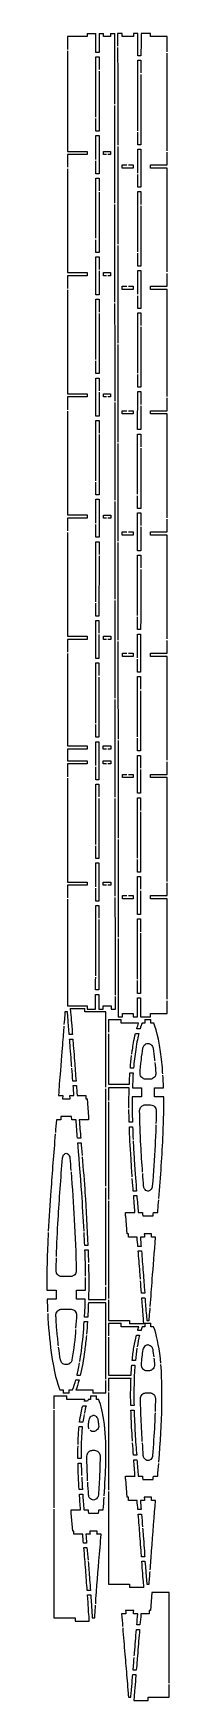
# Model space of a CAD drawing. Header units: millimetres. Extents: x 8 to 94, y -1184 to -5.
import ezdxf

# ---------------------------------------------------------------- set-up
doc = ezdxf.new("R2010")
doc.units = ezdxf.units.MM
doc.layers.get('0').update_dxf_attribs({"linetype": 'CONTINUOUS'})

msp = doc.modelspace()

# ---------------------------------------------------------------- linework, layer by layer
for p, q in [((36.2, -7.3), (22.2, -7.3)), ((22.2, -7.3), (22.2, -16.3)), ((36.2, -5), (42.4, -5)), ((36.2, -5), (36.2, -7.3)), ((44.7, -5), (47.8, -5)), ((47.8, -7.3), (47.8, -5)), ((52.8, -7.3), (47.8, -7.3)), ((52.8, -5), (55.9, -5)), ((52.8, -5), (52.8, -7.3)), ((60.9, -5), (57.8, -5)), ((60.9, -7.3), (60.9, -5)), ((69, -7.3), (60.9, -7.3)), ((72.1, -5), (69, -5)), ((69, -5), (69, -7.3)), ((81, -5), (74.4, -5)), ((81, -7.3), (81, -5)), ((93, -7.3), (81, -7.3)), ((93, -18), (93, -7.3)), ((22.2, -17.3), (22.2, -88.4)), ((44.7, -18.5), (42.4, -18.5)), ((42.4, -21.6), (44.7, -21.6)), ((74.3, -20.8), (72.1, -20.8)), ((93, -88), (93, -19)), ((72.1, -24), (74.3, -24)), ((44.7, -74.2), (42.4, -74.2)), ((42.4, -77.3), (44.7, -77.3)), ((22.2, -88.4), (36.2, -88.4)), ((36.2, -90.7), (22.2, -90.7)), ((22.2, -90.7), (22.2, -99.7)), ((36.2, -88.4), (36.2, -90.7)), ((47.8, -88.4), (52.8, -88.4)), ((47.8, -90.7), (47.8, -88.4)), ((49.8, -90.7), (47.8, -90.7)), ((52.8, -90.7), (50.8, -90.7)), ((52.8, -88.4), (52.8, -90.7)), ((74.3, -83.8), (72, -83.8)), ((72, -86.9), (74.3, -86.9)), ((93, -98), (93, -89)), ((22.2, -100.7), (22.2, -174.1)), ((44.7, -104.2), (42.4, -104.2)), ((61, -100.3), (61, -98)), ((61, -98), (64.4, -98)), ((68.9, -100.3), (61, -100.3)), ((65.4, -98), (68.9, -98)), ((68.9, -98), (68.9, -100.3)), ((81, -100.3), (81, -98)), ((81, -98), (93, -98)), ((93, -100.3), (81, -100.3)), ((93, -173.7), (93, -100.3)), ((42.4, -107.3), (44.7, -107.3)), ((74.3, -113.8), (72, -113.8)), ((72, -116.9), (74.3, -116.9)), ((44.7, -159.9), (42.4, -159.9)), ((42.4, -163), (44.7, -163)), ((22.2, -174.1), (36.2, -174.1)), ((36.2, -176.4), (22.2, -176.4)), ((22.2, -176.4), (22.2, -185.4)), ((36.2, -174.1), (36.2, -176.4)), ((47.8, -176.4), (47.8, -174.1)), ((47.8, -174.1), (52.8, -174.1)), ((49.8, -176.4), (47.8, -176.4)), ((52.8, -176.4), (50.8, -176.4)), ((52.8, -174.1), (52.8, -176.4)), ((74.3, -169.5), (72, -169.5)), ((72, -172.6), (74.3, -172.6)), ((93, -183.7), (93, -174.7)), ((22.2, -186.4), (22.2, -259.8)), ((61, -186), (61, -183.7)), ((61, -183.7), (64.4, -183.7)), ((68.9, -186), (61, -186)), ((65.4, -183.7), (68.9, -183.7)), ((68.9, -183.7), (68.9, -186)), ((81, -183.7), (93, -183.7)), ((81, -186), (81, -183.7)), ((93, -186), (81, -186)), ((93, -261.8), (93, -186)), ((44.7, -189.9), (42.4, -189.9)), ((42.4, -193), (44.7, -193)), ((74.3, -199.5), (72, -199.5)), ((72, -202.6), (74.3, -202.6)), ((44.6, -245.6), (42.4, -245.6)), ((42.4, -248.7), (44.6, -248.7)), ((71.9, -285.2), (72, -258.3)), ((74.2, -255.2), (72, -255.2)), ((72, -258.3), (74.2, -258.3)), ((74.2, -258.3), (74.2, -267.3)), ((22.2, -259.8), (36.2, -259.8)), ((36.2, -262.1), (22.2, -262.1)), ((22.2, -262.1), (22.2, -271.1)), ((36.2, -259.8), (36.2, -262.1)), ((47.8, -259.8), (52.8, -259.8)), ((47.8, -262.1), (47.8, -259.8)), ((49.8, -262.1), (47.8, -262.1)), ((52.8, -262.1), (50.8, -262.1)), ((52.8, -259.8), (52.8, -262.1)), ((74.2, -268.3), (74.2, -285.2)), ((93, -271.8), (93, -262.8)), ((22.2, -272.1), (22.2, -345.5)), ((44.6, -275.6), (42.3, -275.6)), ((42.3, -278.7), (44.6, -278.7)), ((61.1, -274.1), (61.1, -271.8)), ((61.1, -271.8), (64.4, -271.8)), ((68.8, -274.1), (61.1, -274.1)), ((65.4, -271.8), (68.8, -271.8)), ((68.8, -271.8), (68.8, -274.1)), ((81, -274.1), (81, -271.8)), ((81, -271.8), (93, -271.8)), ((93, -274.1), (81, -274.1)), ((93, -347.5), (93, -274.1)), ((74.2, -285.2), (71.9, -285.2)), ((71.9, -288.3), (74.2, -288.3)), ((44.6, -331.3), (42.3, -331.3)), ((42.3, -334.4), (44.6, -334.4)), ((74.2, -340.9), (71.9, -340.9)), ((22.2, -345.5), (36.2, -345.5)), ((36.2, -347.8), (22.2, -347.8)), ((22.2, -347.8), (22.2, -356.8)), ((36.2, -345.5), (36.2, -347.8)), ((47.7, -347.8), (47.7, -345.6)), ((47.7, -345.6), (52.9, -345.6)), ((49.8, -347.8), (47.7, -347.8)), ((52.9, -347.8), (50.8, -347.8)), ((52.9, -345.6), (52.9, -347.8)), ((71.9, -344), (74.2, -344)), ((93, -357.5), (93, -348.5)), ((22.2, -357.8), (22.2, -431.3)), ((44.6, -361.3), (42.3, -361.3)), ((42.3, -364.4), (44.6, -364.4)), ((61.1, -359.8), (61.1, -357.5)), ((61.1, -357.5), (64.4, -357.5)), ((68.8, -359.8), (61.1, -359.8)), ((65.4, -357.5), (68.8, -357.5)), ((68.8, -357.5), (68.8, -359.8)), ((81, -359.8), (81, -357.5)), ((81, -357.5), (93, -357.5)), ((93, -359.8), (81, -359.8)), ((93, -433.2), (93, -359.8)), ((74.2, -370.9), (71.9, -370.9)), ((71.9, -374), (74.2, -374)), ((44.5, -417), (42.3, -417)), ((42.3, -447), (42.3, -420.1)), ((42.3, -420.1), (44.5, -420.1)), ((44.5, -420.1), (44.5, -429.1)), ((22.2, -431.3), (36.2, -431.3)), ((36.2, -433.5), (22.2, -433.5)), ((22.2, -433.5), (22.2, -442.5)), ((36.2, -431.3), (36.2, -433.5)), ((44.5, -430.1), (44.5, -447)), ((47.7, -433.5), (47.7, -431.3)), ((47.7, -431.3), (52.9, -431.3)), ((49.8, -433.5), (47.7, -433.5)), ((52.9, -433.5), (50.8, -433.5)), ((52.9, -431.3), (52.9, -433.5)), ((74.1, -426.6), (71.9, -426.6)), ((71.9, -429.8), (74.1, -429.8)), ((93, -443.2), (93, -434.2)), ((22.2, -443.5), (22.2, -508.8)), ((44.5, -447), (42.3, -447)), ((61.2, -445.5), (61.2, -443.3)), ((61.2, -443.3), (64.4, -443.3)), ((68.7, -445.5), (61.2, -445.5)), ((65.4, -443.3), (68.7, -443.3)), ((68.7, -443.3), (68.7, -445.5)), ((81, -445.5), (81, -443.2)), ((81, -443.2), (93, -443.2)), ((93, -445.5), (81, -445.5)), ((93, -519), (93, -445.5)), ((42.3, -450.1), (44.5, -450.1)), ((74.1, -456.6), (71.9, -456.6)), ((71.9, -459.8), (74.1, -459.8)), ((44.5, -502.7), (42.2, -502.7)), ((42.2, -505.9), (44.5, -505.9)), ((22.2, -508.8), (36.2, -508.8)), ((36.2, -511.1), (22.2, -511.1)), ((22.2, -511.1), (22.2, -519.4)), ((36.2, -508.8), (36.2, -511.1)), ((47.6, -508.8), (53, -508.8)), ((47.6, -511.1), (47.6, -508.8)), ((49.8, -511.1), (47.6, -511.1)), ((53, -511.1), (50.8, -511.1)), ((53, -508.8), (53, -511.1)), ((74.1, -512.3), (71.8, -512.3)), ((71.8, -515.5), (74.1, -515.5)), ((22.2, -519.4), (36.2, -519.4)), ((36.2, -521.6), (22.2, -521.6)), ((22.2, -521.6), (22.2, -530.6)), ((36.2, -519.4), (36.2, -521.6)), ((47.6, -519.4), (53, -519.4)), ((47.6, -521.6), (47.6, -519.4)), ((49.8, -521.6), (47.6, -521.6)), ((53, -521.6), (50.8, -521.6)), ((53, -519.4), (53, -521.6)), ((61.2, -531.2), (61.2, -529)), ((61.2, -529), (64.4, -529)), ((65.4, -529), (68.7, -529)), ((68.7, -529), (68.7, -531.2)), ((81, -531.2), (81, -529)), ((81, -529), (93, -529)), ((93, -529), (93, -520)), ((22.2, -531.6), (22.2, -605.1)), ((44.5, -532.7), (42.2, -532.7)), ((42.2, -535.9), (44.5, -535.9)), ((68.7, -531.2), (61.2, -531.2)), ((93, -531.2), (81, -531.2)), ((93, -604.7), (93, -531.2)), ((74.1, -542.3), (71.8, -542.3)), ((71.8, -545.5), (74.1, -545.5)), ((44.5, -588.5), (42.2, -588.5)), ((42.2, -591.6), (44.5, -591.6)), ((74.1, -598.1), (71.8, -598.1)), ((71.8, -601.2), (74.1, -601.2)), ((22.2, -605.1), (36.2, -605.1)), ((36.2, -607.3), (22.2, -607.3)), ((22.2, -607.3), (22.2, -616.3)), ((36.2, -605.1), (36.2, -607.3)), ((47.6, -607.3), (47.6, -605.1)), ((47.6, -605.1), (53, -605.1)), ((49.8, -607.3), (47.6, -607.3)), ((53, -607.3), (50.8, -607.3)), ((53, -605.1), (53, -607.3)), ((93, -614.7), (93, -605.7)), ((22.2, -617.3), (22.2, -692.6)), ((44.4, -618.5), (42.2, -618.5)), ((42.2, -621.6), (44.4, -621.6)), ((61.2, -616.9), (61.2, -614.7)), ((61.2, -614.7), (64.4, -614.7)), ((68.7, -616.9), (61.2, -616.9)), ((65.4, -614.7), (68.7, -614.7)), ((68.7, -614.7), (68.7, -616.9)), ((81, -617), (81, -614.7)), ((81, -614.7), (93, -614.7)), ((93, -617), (81, -617)), ((93, -688), (93, -617)), ((74.1, -628.1), (71.8, -628.1)), ((71.8, -631.2), (74.1, -631.2)), ((44.4, -681.4), (42.1, -681.4)), ((74.1, -683.8), (71.8, -683.8)), ((22.2, -692.6), (36.2, -692.6)), ((24.2, -694.5), (34.4, -694.5)), ((34.4, -696.9), (34.4, -694.5)), ((36.2, -692.6), (36.2, -695)), ((36.2, -695), (42.1, -695)), ((42.1, -695), (42.1, -684.5)), ((42.1, -684.5), (44.4, -684.5)), ((44.4, -684.5), (44.4, -695)), ((44.4, -695), (47.5, -695)), ((47.5, -695), (47.5, -692.6)), ((47.5, -692.6), (53.1, -692.6)), ((53.1, -692.6), (53.1, -695)), ((53.1, -695), (56.2, -695)), ((71.8, -686.9), (74.1, -686.9)), ((93, -698), (93, -689)), ((22.1, -696.9), (20.4, -696.9)), ((49.4, -696.9), (34.4, -696.9)), ((49.4, -750.2), (49.4, -696.9)), ((51.2, -702.3), (60.4, -702.3)), ((51.2, -702.3), (51.2, -711.3)), ((58.1, -700.4), (61.2, -700.4)), ((60.4, -704.8), (60.4, -702.3)), ((72.7, -704.8), (60.4, -704.8)), ((61.2, -700.4), (61.2, -698)), ((61.2, -698), (68.7, -698)), ((68.7, -698), (68.7, -700.4)), ((68.7, -700.4), (71.8, -700.4)), ((74.1, -700.4), (81, -700.4)), ((77.2, -704.8), (75.1, -704.8)), ((77.2, -702.3), (81.4, -702.3)), ((77.2, -702.3), (77.2, -704.8)), ((81, -700.4), (81, -698)), ((81, -698), (93, -698)), ((81.4, -704.8), (81.4, -702.3)), ((83.5, -704.8), (81.4, -704.8)), ((25.7, -713), (23.5, -713)), ((23.7, -716.1), (26, -716.1)), ((51.2, -712.3), (51.2, -748.1)), ((70.5, -712.1), (72.8, -712.1)), ((73.7, -708.9), (71.4, -708.9)), ((66.5, -740), (68.8, -740)), ((69.1, -736.8), (66.8, -736.8)), ((28.3, -745.8), (26, -745.8)), ((26.3, -748.9), (28.5, -748.9)), ((49.4, -820.2), (49.4, -751.2)), ((51.2, -748.1), (66.1, -748.1)), ((66, -750.5), (51.2, -750.5)), ((51.2, -750.5), (51.2, -759.5)), ((68.3, -750.6), (74.6, -750.6)), ((74.6, -750.6), (74.6, -757)), ((80.9, -744.5), (77.7, -744.5)), ((84, -757), (84, -750.6)), ((84, -750.6), (90.3, -750.6)), ((15.8, -755.9), (18.8, -755.9)), ((18.8, -755.9), (18.6, -758.3)), ((18.6, -758.3), (24, -758.3)), ((24, -758.3), (23.8, -755.9)), ((23.8, -755.9), (26.8, -755.9)), ((29.1, -755.9), (35.2, -755.9)), ((35.2, -755.9), (35.2, -758.3)), ((35.2, -758.3), (36.1, -758.3)), ((36.1, -758.3), (37.1, -771)), ((51.2, -760.5), (51.2, -829.5)), ((74.6, -757), (68.1, -757)), ((77.3, -762.7), (81.2, -762.7)), ((90.5, -757), (84, -757)), ((17.4, -773.2), (14.3, -773.2)), ((25, -770.9), (17.5, -770.9)), ((25.2, -773.2), (25, -770.9)), ((28.3, -773.2), (25.2, -773.2)), ((37.2, -773.2), (30.5, -773.2)), ((37.1, -771), (37.2, -771)), ((37.2, -771), (37.2, -773.2)), ((68.3, -774.9), (66, -774.9)), ((66.1, -778.1), (68.4, -778.1)), ((31.6, -786.3), (29.3, -786.3)), ((29.6, -789.4), (31.9, -789.4)), ((49.4, -890.2), (49.4, -821.2)), ((71.2, -823.6), (68.9, -823.6)), ((51.2, -830.5), (51.2, -899.5)), ((69.2, -826.7), (71.4, -826.7)), ((63.4, -841.1), (63.4, -838.8)), ((63.4, -838.8), (70.1, -838.8)), ((63.5, -841.1), (63.4, -841.1)), ((64.5, -853.8), (63.5, -841.1)), ((72.4, -838.8), (75.4, -838.8)), ((75.6, -841.2), (83, -841.2)), ((83.2, -838.8), (86.2, -838.8)), ((65.4, -853.8), (64.5, -853.8)), ((65.4, -856.2), (65.4, -853.8)), ((71.6, -856.2), (65.4, -856.2)), ((76.9, -856.2), (73.9, -856.2)), ((81.9, -853.8), (76.7, -853.8)), ((84.7, -856.2), (81.7, -856.2)), ((36.7, -862), (34.5, -862)), ((34.6, -865.2), (36.8, -865.2)), ((74.4, -862.7), (72.1, -862.7)), ((72.4, -865.8), (74.7, -865.8)), ((24.5, -884), (18.1, -884)), ((7.6, -893.7), (14.1, -893.7)), ((14.1, -893.7), (14.1, -900.1)), ((28.5, -900.1), (28.5, -893.7)), ((28.5, -893.7), (35, -893.7)), ((49.4, -900.2), (49.4, -891.2)), ((77, -895.9), (74.7, -895.9)), ((14.1, -900.1), (7.8, -900.1)), ((17.9, -907.2), (24.7, -907.2)), ((34.8, -900.1), (28.5, -900.1)), ((49.4, -902.6), (37, -902.6)), ((37.1, -900.2), (49.4, -900.2)), ((49.4, -956.6), (49.4, -902.6)), ((51.2, -900.5), (51.2, -915.2)), ((74.9, -899), (77.2, -899)), ((34.1, -915.9), (36.4, -915.9)), ((36.6, -912.7), (34.3, -912.7)), ((51.2, -915.2), (66.2, -915.2)), ((51.2, -917), (60.4, -917)), ((51.2, -917), (51.2, -926)), ((60.4, -919.6), (60.4, -917)), ((72.9, -919.6), (60.4, -919.6)), ((66.2, -915.2), (66.2, -917.5)), ((76.4, -917.5), (66.2, -917.5)), ((77.2, -919.6), (75.3, -919.6)), ((77.2, -917), (77.2, -919.6)), ((77.2, -917), (81.4, -917)), ((78.5, -915.2), (80.1, -915.2)), ((81.4, -919.6), (81.4, -917)), ((83.3, -919.6), (81.4, -919.6)), ((51.2, -927), (51.2, -953.8)), ((71.1, -925.5), (73.4, -925.5)), ((74.4, -922.2), (72, -922.2)), ((21.5, -946.3), (21.1, -946.3)), ((31.3, -953.9), (29, -953.9)), ((51.2, -953.8), (67.4, -953.8)), ((67.8, -946.6), (70.1, -946.6)), ((70.4, -943.4), (68.1, -943.4)), ((80, -950.7), (78.6, -950.7)), ((16.8, -964.1), (19.2, -964.1)), ((19.2, -964.1), (19.2, -966.6)), ((23.4, -966.6), (19.2, -966.6)), ((23.4, -966.6), (23.4, -964.1)), ((23.4, -964.1), (25.8, -964.1)), ((28.1, -957.1), (30.5, -957.1)), ((28.2, -964.1), (40.2, -964.1)), ((40.2, -964.1), (40.2, -966.6)), ((49.4, -966.6), (40.2, -966.6)), ((49.4, -966.6), (49.4, -957.6)), ((67.3, -956.1), (51.2, -956.1)), ((51.2, -956.1), (51.2, -965.1)), ((51.2, -966.1), (51.2, -1035.1)), ((78, -966.3), (80.6, -966.3)), ((12.6, -968.5), (21.7, -968.5)), ((12.6, -968.5), (12.6, -977.5)), ((12.6, -978.5), (12.6, -1047.5)), ((21.7, -971), (21.7, -968.5)), ((34.4, -971), (21.7, -971)), ((33, -975.5), (35.4, -975.5)), ((36.4, -972.2), (34, -972.2)), ((38.6, -971), (36.8, -971)), ((38.6, -968.5), (42.7, -968.5)), ((38.6, -968.5), (38.6, -971)), ((42.7, -971), (42.7, -968.5)), ((44.5, -971), (42.7, -971)), ((69.4, -975.3), (67.1, -975.3)), ((67.2, -978.5), (69.5, -978.5)), ((30.5, -990.1), (32.7, -990.1)), ((33.1, -986.9), (30.8, -986.9)), ((31.9, -1012.8), (29.6, -1012.8)), ((39.9, -1006.9), (41.4, -1006.9)), ((71.3, -1010.4), (69, -1010.4)), ((69.2, -1013.6), (71.5, -1013.6)), ((29.7, -1015.9), (31.9, -1015.9)), ((63.4, -1025.2), (70.2, -1025.2)), ((63.4, -1027.4), (63.4, -1025.2)), ((72.4, -1025.2), (75.4, -1025.2)), ((83.2, -1025.2), (86.2, -1025.2)), ((32.8, -1034.7), (30.5, -1034.7)), ((51.2, -1036.1), (51.2, -1101.5)), ((63.5, -1027.4), (63.4, -1027.4)), ((64.5, -1040.1), (63.5, -1027.4)), ((75.6, -1027.5), (83, -1027.5)), ((12.6, -1048.5), (12.6, -1125.3)), ((24.7, -1051.3), (24.7, -1049)), ((24.7, -1049), (31.5, -1049)), ((30.7, -1037.9), (33, -1037.9)), ((33.8, -1049), (36.8, -1049)), ((44.5, -1049), (47.5, -1049)), ((65.4, -1040.1), (64.5, -1040.1)), ((65.4, -1042.5), (65.4, -1040.1)), ((71.6, -1042.5), (65.4, -1042.5)), ((74.4, -1048.8), (72.1, -1048.8)), ((76.9, -1042.5), (73.9, -1042.5)), ((81.9, -1040.1), (76.7, -1040.1)), ((84.7, -1042.5), (81.7, -1042.5)), ((24.8, -1051.3), (24.7, -1051.3)), ((25.9, -1064), (24.8, -1051.3)), ((37, -1051.4), (44.3, -1051.4)), ((72.4, -1052), (74.7, -1052)), ((26.7, -1064), (25.9, -1064)), ((26.7, -1066.3), (26.7, -1064)), ((33, -1066.3), (26.7, -1066.3)), ((35.8, -1072.5), (33.5, -1072.5)), ((38.2, -1066.3), (35.2, -1066.3)), ((43.3, -1064), (38, -1064)), ((46.1, -1066.3), (43.1, -1066.3)), ((33.8, -1075.6), (36, -1075.6)), ((77, -1082.3), (74.8, -1082.3)), ((75, -1085.4), (77.2, -1085.4)), ((38.5, -1106.1), (36.2, -1106.1)), ((51.2, -1101.5), (66.2, -1101.5)), ((66.2, -1101.5), (66.2, -1103.9)), ((76.4, -1103.9), (66.2, -1103.9)), ((78.5, -1101.5), (80.1, -1101.5)), ((82.1, -1107.5), (81.1, -1120.2)), ((94.4, -1107.5), (82.1, -1107.5)), ((94.4, -1171.5), (94.4, -1107.5)), ((36.4, -1109.2), (38.7, -1109.2)), ((12.6, -1125.3), (27.6, -1125.3)), ((27.6, -1125.3), (27.6, -1127.7)), ((27.6, -1127.7), (37.7, -1127.7)), ((39.8, -1125.3), (41.5, -1125.3)), ((63.6, -1122.5), (60.6, -1122.5)), ((69.2, -1120.2), (63.4, -1120.2)), ((72, -1122.5), (69, -1122.5)), ((73.6, -1130.4), (71.4, -1130.4)), ((80.2, -1122.5), (74.3, -1122.5)), ((81.1, -1120.2), (80.2, -1120.2)), ((80.2, -1120.2), (80.2, -1122.5)), ((71.1, -1133.6), (73.4, -1133.6)), ((68.5, -1165.4), (70.8, -1165.4)), ((71, -1162.3), (68.8, -1162.3)), ((94.4, -1181.5), (94.4, -1172.5)), ((65.4, -1181.5), (67.2, -1181.5)), ((69.2, -1183.9), (79.4, -1183.9)), ((79.4, -1183.9), (79.4, -1181.5)), ((79.4, -1181.5), (94.4, -1181.5))]:
    msp.add_line(p, q)
for points, knots in [([(42.4, -18.5), (42.4, -16.2), (42.4, -14), (42.4, -11.8), (42.4, -9.5), (42.4, -7.3), (42.4, -5), (42.4, -5), (42.4, -5), (42.4, -5)], [0.00523, 0.00523, 0.00523, 0.00523, 0.671563, 0.671563, 0.671563, 1.346693, 1.346693, 1.346693, 1.351909, 1.351909, 1.351909, 1.351909]), ([(44.7, -5), (44.7, -5), (44.7, -5), (44.7, -5), (44.7, -7.3), (44.7, -9.5), (44.7, -11.7), (44.7, -14), (44.7, -16.2), (44.7, -18.5)], [-0.005235, -0.005235, -0.005235, -0.005235, 0, 0, 0, 0.675137, 0.675137, 0.675137, 1.350279, 1.350279, 1.350279, 1.350279]), ([(55.9, -55), (55.9, -37.1), (55.9, -20.4), (55.9, -5), (55.9, -5), (55.9, -5), (55.9, -5)], [42.780145, 42.780145, 42.780145, 42.780145, 45.482644, 45.482644, 45.482644, 45.485718, 45.485718, 45.485718, 45.485718]), ([(57.8, -5), (57.8, -5), (57.8, -5), (57.8, -5), (57.8, -8), (57.8, -11), (57.8, -14)], [0.045309, 0.045309, 0.045309, 0.045309, 0.0500034, 0.0500034, 0.0500034, 0.9465624, 0.9465624, 0.9465624, 0.9465624]), ([(72.1, -20.8), (72.1, -15.6), (72.1, -10.3), (72.1, -5), (72.1, -5), (72.1, -5), (72.1, -5)], [0.004694, 0.004694, 0.004694, 0.004694, 1.588125, 1.588125, 1.588125, 1.592819, 1.592819, 1.592819, 1.592819]), ([(74.4, -5), (74.4, -5), (74.4, -5), (74.4, -5), (74.4, -10.3), (74.4, -15.6), (74.3, -20.8)], [0.04531, 0.04531, 0.04531, 0.04531, 0.05, 0.05, 0.05, 1.633435, 1.633435, 1.633435, 1.633435]), ([(42.4, -64.2), (42.4, -59), (42.4, -53.8), (42.4, -48.5), (42.4, -39.2), (42.4, -30.5), (42.4, -21.6)], [1.003297, 1.003297, 1.003297, 1.003297, 2.55039, 2.55039, 2.55039, 5.246976, 5.246976, 5.246976, 5.246976]), ([(44.7, -31.6), (44.7, -36.7), (44.7, -41.9), (44.7, -47.1), (44.7, -56.2), (44.7, -65.1), (44.7, -74.2)], [0.997277, 0.997277, 0.997277, 0.997277, 2.521922, 2.521922, 2.521922, 5.232994, 5.232994, 5.232994, 5.232994]), ([(72, -73.8), (72, -67.2), (72.1, -60.7), (72.1, -54.1), (72.1, -45.4), (72.1, -34.2), (72.1, -24)], [1.006003, 1.006003, 1.006003, 1.006003, 2.970646, 2.970646, 2.970646, 5.602333, 5.602333, 5.602333, 5.602333]), ([(74.3, -34), (74.3, -40.5), (74.3, -47.1), (74.3, -53.6), (74.3, -63.7), (74.3, -73.7), (74.3, -83.8)], [1.006003, 1.006003, 1.006003, 1.006003, 2.972422, 2.972422, 2.972422, 5.988043, 5.988043, 5.988043, 5.988043]), ([(42.4, -94.2), (42.4, -93), (42.4, -91.9), (42.4, -90.8), (42.4, -86.6), (42.4, -81.6), (42.4, -77.3)], [0.995887, 0.995887, 0.995887, 0.995887, 1.336755, 1.336755, 1.336755, 2.659913, 2.659913, 2.659913, 2.659913]), ([(44.7, -77.3), (44.7, -79.5), (44.7, -81.7), (44.7, -83.9), (44.7, -90.5), (44.7, -97.8), (44.7, -104.2)], [0.006001, 0.006001, 0.006001, 0.006001, 0.670544, 0.670544, 0.670544, 2.636152, 2.636152, 2.636152, 2.636152]), ([(72, -103.8), (72, -102.6), (72, -101.5), (72, -100.4), (72, -95.9), (72, -91.4), (72, -86.9)], [1.006003, 1.006003, 1.006003, 1.006003, 1.347061, 1.347061, 1.347061, 2.694003, 2.694003, 2.694003, 2.694003]), ([(74.3, -86.9), (74.3, -91.4), (74.3, -95.8), (74.3, -100.3), (74.3, -104.8), (74.3, -109.3), (74.3, -113.8)], [0.006003, 0.006003, 0.006003, 0.006003, 1.347312, 1.347312, 1.347312, 2.694003, 2.694003, 2.694003, 2.694003]), ([(42.4, -149.9), (42.4, -144.6), (42.4, -139.2), (42.4, -134), (42.4, -125), (42.4, -116.6), (42.4, -107.3)], [0.979506, 0.979506, 0.979506, 0.979506, 2.490932, 2.490932, 2.490932, 5.119042, 5.119042, 5.119042, 5.119042]), ([(44.7, -117.3), (44.7, -122.3), (44.7, -127.4), (44.7, -132.9), (44.7, -141.8), (44.7, -151.5), (44.7, -159.9)], [1.03326, 1.03326, 1.03326, 1.03326, 2.611186, 2.611186, 2.611186, 5.181882, 5.181882, 5.181882, 5.181882]), ([(72, -159.5), (72, -154), (72, -148.6), (72, -143.5), (72, -134.7), (72, -125.7), (72, -116.9)], [1.011073, 1.011073, 1.011073, 1.011073, 2.676731, 2.676731, 2.676731, 5.549575, 5.549575, 5.549575, 5.549575]), ([(74.3, -126.9), (74.3, -132.3), (74.3, -137.6), (74.3, -143), (74.3, -151.8), (74.3, -160.6), (74.3, -169.5)], [1.000207, 1.000207, 1.000207, 1.000207, 2.594093, 2.594093, 2.594093, 5.224096, 5.224096, 5.224096, 5.224096]), ([(42.4, -189.9), (42.4, -185.4), (42.4, -181), (42.4, -176.5), (42.4, -172), (42.4, -167.5), (42.4, -163)], [0.006002, 0.006002, 0.006002, 0.006002, 1.341607, 1.341607, 1.341607, 2.688906, 2.688906, 2.688906, 2.688906]), ([(44.7, -173), (44.7, -174.1), (44.7, -175.2), (44.7, -176.4), (44.7, -181.6), (44.7, -185.5), (44.7, -189.9)], [1.005272, 1.005272, 1.005272, 1.005272, 1.34129, 1.34129, 1.34129, 2.902172, 2.902172, 2.902172, 2.902172]), ([(72, -189.5), (72, -188.4), (72, -187.2), (72, -186.1), (72, -181.6), (72, -177.1), (72, -172.6)], [1.006003, 1.006003, 1.006003, 1.006003, 1.34226, 1.34226, 1.34226, 2.694003, 2.694003, 2.694003, 2.694003]), ([(74.3, -172.6), (74.3, -177.1), (74.3, -181.5), (74.3, -186), (74.3, -190.5), (74.3, -195), (74.3, -199.5)], [0.006003, 0.006003, 0.006003, 0.006003, 1.344338, 1.344338, 1.344338, 2.694003, 2.694003, 2.694003, 2.694003]), ([(42.4, -235.6), (42.4, -230.3), (42.4, -224.9), (42.4, -219.6), (42.4, -210.7), (42.4, -202), (42.4, -193)], [0.99347, 0.99347, 0.99347, 0.99347, 2.5533, 2.5533, 2.5533, 5.198978, 5.198978, 5.198978, 5.198978]), ([(44.6, -203), (44.6, -208.3), (44.6, -213.5), (44.6, -218.8), (44.6, -227.9), (44.6, -237.3), (44.6, -245.6)], [1.006983, 1.006983, 1.006983, 1.006983, 2.590684, 2.590684, 2.590684, 5.306281, 5.306281, 5.306281, 5.306281]), ([(72, -245.2), (72, -240), (72, -234.7), (72, -229.3), (72, -220.4), (72, -211.5), (72, -202.6)], [0.978174, 0.978174, 0.978174, 0.978174, 2.450914, 2.450914, 2.450914, 4.887972, 4.887972, 4.887972, 4.887972]), ([(74.2, -212.6), (74.2, -218), (74.2, -222.6), (74.2, -228.4), (74.2, -237.4), (74.2, -246.5), (74.2, -255.2)], [1.149841, 1.149841, 1.149841, 1.149841, 3.216267, 3.216267, 3.216267, 6.414209, 6.414209, 6.414209, 6.414209]), ([(42.3, -275.6), (42.3, -271.1), (42.4, -266.7), (42.4, -262.2), (42.4, -257.7), (42.4, -253.2), (42.4, -248.7)], [0.006003, 0.006003, 0.006003, 0.006003, 1.345028, 1.345028, 1.345028, 2.694003, 2.694003, 2.694003, 2.694003]), ([(44.6, -258.7), (44.6, -259.8), (44.6, -261), (44.6, -262.1), (44.6, -266.6), (44.6, -271.1), (44.6, -275.6)], [1.006003, 1.006003, 1.006003, 1.006003, 1.344698, 1.344698, 1.344698, 2.694003, 2.694003, 2.694003, 2.694003]), ([(42.3, -321.3), (42.3, -316), (42.3, -311), (42.3, -305.5), (42.3, -296.5), (42.3, -287.4), (42.3, -278.7)], [1.066669, 1.066669, 1.066669, 1.066669, 2.818016, 2.818016, 2.818016, 5.6367, 5.6367, 5.6367, 5.6367]), ([(44.6, -288.7), (44.6, -294), (44.6, -299.4), (44.6, -304.6), (44.6, -313.7), (44.6, -322.1), (44.6, -331.3)], [0.969584, 0.969584, 0.969584, 0.969584, 2.449099, 2.449099, 2.449099, 5.001326, 5.001326, 5.001326, 5.001326]), ([(71.9, -330.9), (71.9, -325.6), (71.9, -320.3), (71.9, -315), (71.9, -306.1), (71.9, -297.2), (71.9, -288.3)], [1.006003, 1.006003, 1.006003, 1.006003, 2.595712, 2.595712, 2.595712, 5.265432, 5.265432, 5.265432, 5.265432]), ([(74.2, -298.3), (74.2, -303.7), (74.2, -309), (74.2, -314.3), (74.2, -323.2), (74.2, -332.1), (74.2, -340.9)], [1.006003, 1.006003, 1.006003, 1.006003, 2.605271, 2.605271, 2.605271, 5.265432, 5.265432, 5.265432, 5.265432]), ([(42.3, -351.3), (42.3, -350.2), (42.3, -349.1), (42.3, -347.9), (42.3, -343.4), (42.3, -338.9), (42.3, -334.4)], [1.006003, 1.006003, 1.006003, 1.006003, 1.344487, 1.344487, 1.344487, 2.694004, 2.694004, 2.694004, 2.694004]), ([(44.6, -334.4), (44.6, -338.9), (44.6, -343.3), (44.6, -347.8), (44.6, -352.3), (44.6, -356.8), (44.6, -361.3)], [0.006003, 0.006003, 0.006003, 0.006003, 1.342569, 1.342569, 1.342569, 2.694004, 2.694004, 2.694004, 2.694004]), ([(71.9, -370.9), (71.9, -366.5), (71.9, -362), (71.9, -357.5), (71.9, -353), (71.9, -348.5), (71.9, -344)], [0.006003, 0.006003, 0.006003, 0.006003, 1.343272, 1.343272, 1.343272, 2.694003, 2.694003, 2.694003, 2.694003]), ([(42.3, -407), (42.3, -401.7), (42.3, -396.3), (42.3, -391), (42.3, -382.1), (42.3, -373.4), (42.3, -364.4)], [1.006003, 1.006003, 1.006003, 1.006003, 2.613553, 2.613553, 2.613553, 5.25887, 5.25887, 5.25887, 5.25887]), ([(74.2, -354), (74.2, -355.2), (74.2, -356.3), (74.2, -357.4), (74.2, -361.9), (74.2, -366.4), (74.2, -370.9)], [1.006003, 1.006003, 1.006003, 1.006003, 1.34407, 1.34407, 1.34407, 2.694003, 2.694003, 2.694003, 2.694003]), ([(44.6, -374.4), (44.6, -379.9), (44.6, -385.3), (44.6, -390.4), (44.5, -399.3), (44.5, -408.1), (44.5, -417)], [1.007621, 1.007621, 1.007621, 1.007621, 2.671719, 2.671719, 2.671719, 5.591927, 5.591927, 5.591927, 5.591927]), ([(71.9, -416.6), (71.9, -415.7), (71.9, -414.7), (71.9, -413.7), (71.9, -400.5), (71.9, -387.3), (71.9, -374)], [0.941589, 0.941589, 0.941589, 0.941589, 1.190837, 1.190837, 1.190837, 4.560235, 4.560235, 4.560235, 4.560235]), ([(74.2, -384), (74.2, -389.3), (74.2, -394.6), (74.2, -399.9), (74.2, -404.4), (74.2, -408.9), (74.2, -413.3), (74.2, -417.6), (74.1, -422.2), (74.1, -426.6)], [1.006003, 1.006003, 1.006003, 1.006003, 2.595412, 2.595412, 2.595412, 3.933688, 3.933688, 3.933688, 5.219212, 5.219212, 5.219212, 5.219212]), ([(56.1, -475), (56.1, -470), (56.1, -464.9), (56.1, -459.5), (56.1, -443.2), (56.1, -425.2), (56, -406)], [23.152114, 23.152114, 23.152114, 23.152114, 24.092724, 24.092724, 24.092724, 26.977754, 26.977754, 26.977754, 26.977754]), ([(58, -435), (58, -447.7), (58, -459.6), (58, -470.4), (58, -480.5), (58.1, -488), (58.1, -500), (58.1, -501.3), (58.1, -502.7), (58.1, -504)], [51.067327, 51.067327, 51.067327, 51.067327, 57.448617, 57.448617, 57.448617, 63.354742, 63.354742, 63.354742, 64.027192, 64.027192, 64.027192, 64.027192]), ([(71.9, -446.6), (71.9, -445.5), (71.9, -444.4), (71.9, -443.3), (71.9, -438.8), (71.9, -434.2), (71.9, -429.8)], [1.007334, 1.007334, 1.007334, 1.007334, 1.351025, 1.351025, 1.351025, 2.754358, 2.754358, 2.754358, 2.754358]), ([(74.1, -429.8), (74.1, -434.2), (74.1, -438.7), (74.1, -443.1), (74.1, -447.6), (74.1, -452.1), (74.1, -456.6)], [0.006002, 0.006002, 0.006002, 0.006002, 1.332211, 1.332211, 1.332211, 2.672819, 2.672819, 2.672819, 2.672819]), ([(42.2, -492.7), (42.2, -487.4), (42.2, -482), (42.2, -476.6), (42.2, -467.8), (42.3, -459), (42.3, -450.1)], [1.006218, 1.006218, 1.006218, 1.006218, 2.620066, 2.620066, 2.620066, 5.285303, 5.285303, 5.285303, 5.285303]), ([(71.8, -502.3), (71.9, -497.1), (71.9, -491.9), (71.9, -486.7), (71.9, -477.7), (71.9, -468.7), (71.9, -459.8)], [1.006002, 1.006002, 1.006002, 1.006002, 2.568747, 2.568747, 2.568747, 5.265431, 5.265431, 5.265431, 5.265431]), ([(44.5, -460.1), (44.5, -465.5), (44.5, -470.9), (44.5, -476.2), (44.5, -485.1), (44.5, -493.9), (44.5, -502.7)], [1.006003, 1.006003, 1.006003, 1.006003, 2.613356, 2.613356, 2.613356, 5.264516, 5.264516, 5.264516, 5.264516]), ([(74.1, -469.8), (74.1, -474.1), (74.1, -478.6), (74.1, -485.4), (74.1, -489.2), (74.1, -494.2), (74.1, -498.9), (74.1, -503.5), (74.1, -507.8), (74.1, -512.3)], [1.148835, 1.148835, 1.148835, 1.148835, 2.730428, 2.730428, 2.730428, 3.619892, 3.619892, 3.619892, 4.488014, 4.488014, 4.488014, 4.488014]), ([(42.2, -522.7), (42.2, -521.6), (42.2, -520.5), (42.2, -519.3), (42.2, -514.8), (42.2, -510.3), (42.2, -505.9)], [1.006003, 1.006003, 1.006003, 1.006003, 1.347142, 1.347142, 1.347142, 2.694003, 2.694003, 2.694003, 2.694003]), ([(44.5, -505.9), (44.5, -510.3), (44.5, -514.8), (44.5, -519.3), (44.5, -523.8), (44.5, -528.2), (44.5, -532.7)], [0.006003, 0.006003, 0.006003, 0.006003, 1.346837, 1.346837, 1.346837, 2.694003, 2.694003, 2.694003, 2.694003]), ([(58.1, -505), (58.1, -521.3), (58.1, -535), (58.1, -552.2), (58.1, -559.5), (58.1, -566.8), (58.1, -574)], [64.198078, 64.198078, 64.198078, 64.198078, 72.622302, 72.622302, 72.622302, 76.206591, 76.206591, 76.206591, 76.206591]), ([(71.8, -542.3), (71.8, -537.9), (71.8, -533.5), (71.8, -529), (71.8, -524.5), (71.8, -520.2), (71.8, -515.5)], [0.006001, 0.006001, 0.006001, 0.006001, 1.338955, 1.338955, 1.338955, 2.697394, 2.697394, 2.697394, 2.697394]), ([(74.1, -525.5), (74.1, -526.6), (74.1, -527.7), (74.1, -528.8), (74.1, -533.4), (74.1, -537.8), (74.1, -542.3)], [1.008796, 1.008796, 1.008796, 1.008796, 1.343635, 1.343635, 1.343635, 2.714326, 2.714326, 2.714326, 2.714326]), ([(42.2, -578.5), (42.2, -573.1), (42.2, -567.7), (42.2, -562.3), (42.2, -553.5), (42.2, -544.7), (42.2, -535.9)], [1.006358, 1.006358, 1.006358, 1.006358, 2.621627, 2.621627, 2.621627, 5.268392, 5.268392, 5.268392, 5.268392]), ([(44.5, -545.9), (44.5, -551.3), (44.5, -556.6), (44.5, -562), (44.5, -570.9), (44.5, -579.8), (44.5, -588.5)], [1.024776, 1.024776, 1.024776, 1.024776, 2.720063, 2.720063, 2.720063, 5.561684, 5.561684, 5.561684, 5.561684]), ([(71.8, -588.1), (71.8, -582.8), (71.8, -577.1), (71.8, -572.6), (71.8, -558.7), (71.8, -554.4), (71.8, -545.5)], [0.751419, 0.751419, 0.751419, 0.751419, 1.746187, 1.746187, 1.746187, 4.806806, 4.806806, 4.806806, 4.806806]), ([(74.1, -555.5), (74.1, -560.5), (74.1, -565.5), (74.1, -571.1), (74.1, -575.6), (74.1, -578.5), (74.1, -584.6), (74.1, -592.7), (74.1, -594.5), (74.1, -598.1)], [1.054248, 1.054248, 1.054248, 1.054248, 2.676817, 2.676817, 2.676817, 3.94307, 3.94307, 3.94307, 5.61383, 5.61383, 5.61383, 5.61383]), ([(42.2, -608.5), (42.2, -607.3), (42.2, -606.2), (42.2, -605), (42.2, -600.5), (42.2, -596.1), (42.2, -591.6)], [1.006003, 1.006003, 1.006003, 1.006003, 1.348182, 1.348182, 1.348182, 2.694003, 2.694003, 2.694003, 2.694003]), ([(71.8, -628.1), (71.8, -623.8), (71.8, -619.4), (71.8, -614.8), (71.8, -610.2), (71.8, -605.8), (71.8, -601.2)], [0.005998, 0.005998, 0.005998, 0.005998, 1.269889, 1.269889, 1.269889, 2.505499, 2.505499, 2.505499, 2.505499]), ([(74.1, -611.2), (74.1, -612.3), (74.1, -613.4), (74.1, -614.5), (74.1, -619.1), (74.1, -623.4), (74.1, -628.1)], [0.986234, 0.986234, 0.986234, 0.986234, 1.308886, 1.308886, 1.308886, 2.65271, 2.65271, 2.65271, 2.65271]), ([(44.4, -631.6), (44.4, -638.2), (44.4, -644.7), (44.4, -651.3), (44.4, -661.3), (44.4, -671.3), (44.4, -681.4)], [1.005883, 1.005883, 1.005883, 1.005883, 2.979184, 2.979184, 2.979184, 5.971039, 5.971039, 5.971039, 5.971039]), ([(71.8, -673.8), (71.8, -672.9), (71.8, -672.1), (71.8, -671.2), (71.8, -657.9), (71.8, -644.5), (71.8, -631.2)], [1.006, 1.006, 1.006, 1.006, 1.262344, 1.262344, 1.262344, 5.265428, 5.265428, 5.265428, 5.265428]), ([(58.1, -645), (58.1, -664.3), (58.1, -682.9), (58.1, -700.3), (58.1, -700.4), (58.1, -700.4), (58.1, -700.4)], [88.524822, 88.524822, 88.524822, 88.524822, 99.100191, 99.100191, 99.100191, 99.10965, 99.10965, 99.10965, 99.10965]), ([(74.1, -641.2), (74.1, -645.7), (74.1, -650.6), (74.1, -656.6), (74.1, -665.6), (74.1, -674.7), (74.1, -683.8)], [1.018458, 1.018458, 1.018458, 1.018458, 2.372173, 2.372173, 2.372173, 4.429381, 4.429381, 4.429381, 4.429381]), ([(24.2, -694.5), (24.2, -694.5), (24.2, -694.6), (24.2, -694.6), (24.5, -698.6), (24.6, -699.5), (24.9, -703.2), (25.1, -704.9), (25.5, -709.8), (25.7, -713)], [0.04484, 0.04484, 0.04484, 0.04484, 0.05173, 0.05173, 0.05173, 1.335795, 1.335795, 1.335795, 1.90615, 1.90615, 1.90615, 1.90615]), ([(56.2, -695), (56.2, -695), (56.2, -695), (56.2, -695), (56.2, -691.9), (56.2, -688.9), (56.2, -686)], [0.0448286, 0.0448286, 0.0448286, 0.0448286, 0.0500792, 0.0500792, 0.0500792, 0.9735667, 0.9735667, 0.9735667, 0.9735667]), ([(71.8, -700.4), (71.8, -700.4), (71.8, -700.4), (71.8, -700.3), (71.8, -698.1), (71.8, -695.9), (71.8, -693.6), (71.8, -691.4), (71.8, -689.1), (71.8, -686.9)], [-0.004692, -0.004692, -0.004692, -0.004692, 0, 0, 0, 0.681205, 0.681205, 0.681205, 1.351426, 1.351426, 1.351426, 1.351426]), ([(74.1, -686.9), (74.1, -689.1), (74.1, -691.3), (74.1, -693.6), (74.1, -695.8), (74.1, -698.1), (74.1, -700.3), (74.1, -700.4), (74.1, -700.4), (74.1, -700.4)], [0.00469, 0.00469, 0.00469, 0.00469, 0.655461, 0.655461, 0.655461, 1.320009, 1.320009, 1.320009, 1.324582, 1.324582, 1.324582, 1.324582]), ([(19.6, -706.9), (19.4, -710.3), (19, -714.8), (18.6, -720.4), (18.1, -725.9), (17.5, -734.5), (16.4, -747.7), (16.2, -750.5), (16, -753.2), (15.8, -755.8), (15.8, -755.9), (15.8, -755.9), (15.8, -755.9)], [0.9425204, 0.9425204, 0.9425204, 0.9425204, 1.2965275, 1.2965275, 1.2965275, 1.6526105, 1.6526105, 1.6526105, 1.7269375, 1.7269375, 1.7269375, 1.7275396, 1.7275396, 1.7275396, 1.7275396]), ([(20.4, -696.9), (20.4, -696.9), (20.4, -696.9), (20.4, -697), (20.4, -697.7), (20.3, -698.5), (20.2, -699.8), (20.1, -701.1), (19.9, -703.2), (19.7, -705.9)], [0.346536, 0.346536, 0.346536, 0.346536, 0.3532739, 0.3532739, 0.3532739, 0.6164854, 0.6164854, 0.6164854, 0.9077546, 0.9077546, 0.9077546, 0.9077546]), ([(23.5, -713), (23.2, -710), (22.8, -704.6), (22.6, -702.6), (22.4, -699.9), (22.3, -698.4), (22.2, -697), (22.2, -696.9), (22.1, -696.9), (22.1, -696.9)], [0.043121, 0.043121, 0.043121, 0.043121, 0.866779, 0.866779, 0.866779, 1.941715, 1.941715, 1.941715, 1.95552, 1.95552, 1.95552, 1.95552]), ([(71.4, -708.9), (71.8, -707.3), (72.3, -705.9), (72.7, -704.9), (72.7, -704.8), (72.7, -704.8), (72.7, -704.8)], [0.0137966, 0.0137966, 0.0137966, 0.0137966, 0.5165494, 0.5165494, 0.5165494, 0.529, 0.529, 0.529, 0.529]), ([(75.1, -704.8), (75.1, -704.8), (75.1, -704.8), (75.1, -704.8), (74.7, -705.9), (74.2, -707.2), (73.7, -708.9)], [0.1825232, 0.1825232, 0.1825232, 0.1825232, 0.1840929, 0.1840929, 0.1840929, 0.3170697, 0.3170697, 0.3170697, 0.3170697]), ([(89.8, -740.6), (89.7, -739.1), (89.6, -737.7), (89.5, -736.4), (88.1, -719.6), (85.5, -710), (83.5, -704.8), (83.5, -704.8), (83.5, -704.8), (83.5, -704.8)], [19.870306, 19.870306, 19.870306, 19.870306, 20.942171, 20.942171, 20.942171, 34.791272, 34.791272, 34.791272, 34.825196, 34.825196, 34.825196, 34.825196]), ([(25.2, -735.8), (25.1, -734.4), (25, -732.9), (24.9, -731.5), (24.4, -725.4), (23.9, -718.5), (23.7, -716.1)], [1.10945, 1.10945, 1.10945, 1.10945, 1.541425, 1.541425, 1.541425, 3.363678, 3.363678, 3.363678, 3.363678]), ([(26, -716.1), (26.2, -718.6), (26.7, -725.9), (27.2, -731.5), (27.5, -736.3), (27.9, -741), (28.3, -745.8)], [0.0389264, 0.0389264, 0.0389264, 0.0389264, 0.5483132, 0.5483132, 0.5483132, 0.9819853, 0.9819853, 0.9819853, 0.9819853]), ([(67.8, -726.8), (68, -725.8), (68.1, -724.7), (68.3, -723.7), (68.7, -720.8), (69.3, -716.8), (70.5, -712.1)], [1.031666, 1.031666, 1.031666, 1.031666, 1.334672, 1.334672, 1.334672, 2.18528, 2.18528, 2.18528, 2.18528]), ([(72.8, -712.1), (72.2, -714.5), (71.4, -717.9), (70.6, -723.5), (69.9, -727.9), (69.4, -732.3), (69.1, -736.8)], [0.01198, 0.01198, 0.01198, 0.01198, 0.742775, 0.742775, 0.742775, 1.319404, 1.319404, 1.319404, 1.319404]), ([(75.7, -722.6), (75.8, -722), (76, -721.5), (76.3, -721), (76.5, -720.6), (76.9, -720.2), (77.3, -719.9), (77.7, -719.6), (78, -719.5), (78.4, -719.3), (78.7, -719.2), (79, -719.2), (79.3, -719.2)], [0, 0, 0, 0, 0.1697744, 0.1697744, 0.1697744, 0.3330432, 0.3330432, 0.3330432, 0.4542819, 0.4542819, 0.4542819, 0.5481639, 0.5481639, 0.5481639, 0.5481639]), ([(79.3, -719.2), (79.7, -719.2), (80.1, -719.3), (80.5, -719.4), (80.9, -719.6), (81.4, -719.9), (81.7, -720.2), (82, -720.6), (82.3, -720.9), (82.5, -721.3), (82.7, -721.7), (82.8, -722.1), (82.9, -722.6)], [0.0264494, 0.0264494, 0.0264494, 0.0264494, 0.149589, 0.149589, 0.149589, 0.302601, 0.302601, 0.302601, 0.4373775, 0.4373775, 0.4373775, 0.5736941, 0.5736941, 0.5736941, 0.5736941]), ([(73.7, -740.1), (73.9, -737.6), (74.2, -734.3), (74.6, -730.6), (74.9, -728), (75.2, -725.3), (75.7, -722.6)], [0.3045484, 0.3045484, 0.3045484, 0.3045484, 0.7250465, 0.7250465, 0.7250465, 1.0339674, 1.0339674, 1.0339674, 1.0339674]), ([(82.9, -722.6), (83.4, -725.3), (83.7, -728), (84, -730.6), (84, -731), (84.1, -731.3), (84.1, -731.6)], [0.3511383, 0.3511383, 0.3511383, 0.3511383, 1.1527448, 1.1527448, 1.1527448, 1.246594, 1.246594, 1.246594, 1.246594]), ([(66.1, -748.1), (66.1, -748.1), (66.1, -748.1), (66.1, -748.1), (66.2, -745.4), (66.3, -742.7), (66.5, -740)], [2.9389869, 2.9389869, 2.9389869, 2.9389869, 2.9459044, 2.9459044, 2.9459044, 3.9354042, 3.9354042, 3.9354042, 3.9354042]), ([(77.7, -744.5), (77.2, -744.5), (76.7, -744.4), (76.2, -744.2), (75.8, -744), (75.3, -743.7), (75, -743.4), (74.6, -743), (74.3, -742.6), (74.1, -742.1), (73.9, -741.8), (73.8, -741.5), (73.8, -741.1), (73.7, -740.8), (73.7, -740.5), (73.7, -740.1)], [0, 0, 0, 0, 0.152564, 0.152564, 0.152564, 0.307521, 0.307521, 0.307521, 0.4667724, 0.4667724, 0.4667724, 0.5673948, 0.5673948, 0.5673948, 0.6681642, 0.6681642, 0.6681642, 0.6681642]), ([(84.9, -740.1), (84.9, -740.7), (84.8, -741.2), (84.7, -741.7), (84.5, -742.3), (84.2, -742.7), (83.9, -743.1), (83.5, -743.5), (83.1, -743.8), (82.6, -744.1), (82.4, -744.2), (82.1, -744.3), (81.8, -744.4), (81.5, -744.5), (81.2, -744.5), (80.9, -744.5)], [0, 0, 0, 0, 0.16436, 0.16436, 0.16436, 0.3274197, 0.3274197, 0.3274197, 0.4864359, 0.4864359, 0.4864359, 0.5777574, 0.5777574, 0.5777574, 0.6688086, 0.6688086, 0.6688086, 0.6688086]), ([(90.3, -750.6), (90.3, -750.6), (90.3, -750.5), (90.3, -750.5), (90.2, -747.2), (90.1, -744.2), (89.9, -741.6)], [17.814134, 17.814134, 17.814134, 17.814134, 17.825319, 17.825319, 17.825319, 19.637153, 19.637153, 19.637153, 19.637153]), ([(26.8, -755.9), (26.8, -755.9), (26.8, -755.9), (26.8, -755.8), (26.6, -753.4), (26.5, -751.5), (26.3, -748.9)], [3.703539, 3.703539, 3.703539, 3.703539, 3.716906, 3.716906, 3.716906, 5.242629, 5.242629, 5.242629, 5.242629]), ([(28.5, -748.9), (28.7, -751.4), (28.9, -753.4), (29.1, -755.8), (29.1, -755.9), (29.1, -755.9), (29.1, -755.9)], [0.1140644, 0.1140644, 0.1140644, 0.1140644, 0.9176288, 0.9176288, 0.9176288, 0.9236719, 0.9236719, 0.9236719, 0.9236719]), ([(65.8, -764.9), (65.8, -762.3), (65.8, -759.7), (65.8, -757.1), (65.9, -754.8), (65.9, -752.6), (66, -750.5), (66, -750.5), (66, -750.5), (66, -750.5)], [1.102718, 1.102718, 1.102718, 1.102718, 1.926758, 1.926758, 1.926758, 2.655754, 2.655754, 2.655754, 2.663019, 2.663019, 2.663019, 2.663019]), ([(68.4, -748.1), (68.3, -748.9), (68.3, -749.8), (68.3, -750.5), (68.3, -750.5), (68.3, -750.6), (68.3, -750.6)], [0.9483035, 0.9483035, 0.9483035, 0.9483035, 1.2574166, 1.2574166, 1.2574166, 1.2656673, 1.2656673, 1.2656673, 1.2656673]), ([(68.1, -757), (68.1, -757), (68.1, -757), (68.1, -757), (68, -763.4), (68.1, -769.3), (68.3, -774.9)], [2.342079, 2.342079, 2.342079, 2.342079, 2.356267, 2.356267, 2.356267, 6.95126, 6.95126, 6.95126, 6.95126]), ([(73.4, -766.7), (73.4, -766.2), (73.5, -765.7), (73.7, -765.2), (73.9, -764.7), (74.2, -764.2), (74.6, -763.9), (74.9, -763.5), (75.3, -763.2), (75.8, -763), (76.1, -762.9), (76.3, -762.8), (76.6, -762.7), (76.8, -762.7), (77.1, -762.7), (77.3, -762.7)], [0, 0, 0, 0, 0.1623851, 0.1623851, 0.1623851, 0.3228972, 0.3228972, 0.3228972, 0.4800336, 0.4800336, 0.4800336, 0.5604486, 0.5604486, 0.5604486, 0.6407617, 0.6407617, 0.6407617, 0.6407617]), ([(81.2, -762.7), (81.8, -762.7), (82.3, -762.8), (82.7, -763), (83.2, -763.1), (83.6, -763.4), (84, -763.8), (84.3, -764.2), (84.6, -764.6), (84.8, -765.1), (85, -765.3), (85, -765.6), (85.1, -765.9), (85.2, -766.2), (85.2, -766.4), (85.2, -766.7)], [0, 0, 0, 0, 0.1533355, 0.1533355, 0.1533355, 0.3080512, 0.3080512, 0.3080512, 0.4658906, 0.4658906, 0.4658906, 0.5530012, 0.5530012, 0.5530012, 0.6402722, 0.6402722, 0.6402722, 0.6402722]), ([(87, -828.9), (88.3, -813.4), (89.4, -797.8), (90, -783.2), (90.5, -772.7), (90.6, -764.1), (90.5, -757), (90.5, -757), (90.5, -757), (90.5, -757)], [8.789766, 8.789766, 8.789766, 8.789766, 13.408624, 13.408624, 13.408624, 16.732853, 16.732853, 16.732853, 16.742114, 16.742114, 16.742114, 16.742114]), ([(14.3, -773.2), (14.3, -773.3), (14.3, -773.3), (14.3, -773.3), (14.1, -776.3), (13.8, -779.3), (13.6, -782.2)], [1.89414209, 1.89414209, 1.89414209, 1.89414209, 1.89468849, 1.89468849, 1.89468849, 1.98454566, 1.98454566, 1.98454566, 1.98454566]), ([(17.5, -770.9), (17.5, -770.9), (17.5, -770.9), (17.5, -770.9), (17.5, -771.7), (17.4, -772.5), (17.4, -773.2)], [2.727199, 2.727199, 2.727199, 2.727199, 2.7343492, 2.7343492, 2.7343492, 3.03555, 3.03555, 3.03555, 3.03555]), ([(29.3, -786.3), (29, -782), (28.6, -777.6), (28.3, -773.3), (28.3, -773.3), (28.3, -773.3), (28.3, -773.2)], [0.164333, 0.164333, 0.164333, 0.164333, 1.467869, 1.467869, 1.467869, 1.473394, 1.473394, 1.473394, 1.473394]), ([(30.5, -773.2), (30.5, -773.3), (30.5, -773.3), (30.5, -773.3), (30.9, -777.6), (31.2, -782), (31.6, -786.3)], [2.1724867, 2.1724867, 2.1724867, 2.1724867, 2.1762162, 2.1762162, 2.1762162, 2.9216175, 2.9216175, 2.9216175, 2.9216175]), ([(68.1, -813.6), (67.9, -809.8), (67.6, -805.5), (67.3, -801.3), (66.6, -790.8), (66.3, -784.7), (66.1, -778.1)], [0.2979037, 0.2979037, 0.2979037, 0.2979037, 0.4867044, 0.4867044, 0.4867044, 0.9733911, 0.9733911, 0.9733911, 0.9733911]), ([(75.5, -810.2), (75, -803.8), (74.6, -797.4), (74.3, -791.1), (73.8, -783.2), (73.5, -774.8), (73.4, -766.7)], [1.33563, 1.33563, 1.33563, 1.33563, 3.191114, 3.191114, 3.191114, 5.541814, 5.541814, 5.541814, 5.541814]), ([(85, -776.7), (84.8, -781.6), (84.6, -786.4), (84.3, -791.1), (83.8, -800.7), (83.1, -810.6), (82.4, -820.1)], [1.385807, 1.385807, 1.385807, 1.385807, 2.804944, 2.804944, 2.804944, 5.690786, 5.690786, 5.690786, 5.690786]), ([(13.5, -783.2), (12.4, -797.3), (11.3, -810.4), (10.4, -823.4), (9.7, -832.5), (9.1, -842.1), (8.6, -852)], [1.9947594, 1.9947594, 1.9947594, 1.9947594, 2.4284567, 2.4284567, 2.4284567, 2.7299242, 2.7299242, 2.7299242, 2.7299242]), ([(34, -852), (33.5, -842.9), (32.9, -833.5), (32.3, -824.8), (31.5, -813.6), (30.1, -795.3), (29.6, -789.4)], [1.03828, 1.03828, 1.03828, 1.03828, 3.652003, 3.652003, 3.652003, 6.98692, 6.98692, 6.98692, 6.98692]), ([(68.8, -788.1), (69, -792.1), (69.2, -796.3), (69.6, -801.3), (70.2, -811.3), (70.7, -818.3), (71.2, -823.6)], [1.125803, 1.125803, 1.125803, 1.125803, 2.395028, 2.395028, 2.395028, 4.939096, 4.939096, 4.939096, 4.939096]), ([(14.4, -869.9), (14.6, -861.1), (15.1, -852.1), (15.6, -843.7), (16.4, -829.4), (17.5, -814.3), (18.7, -800.2)], [1.384124, 1.384124, 1.384124, 1.384124, 3.936681, 3.936681, 3.936681, 8.232475, 8.232475, 8.232475, 8.232475]), ([(18.7, -800.2), (18.7, -799.6), (18.8, -799.1), (19.1, -798.7), (19.3, -798.2), (19.6, -797.8), (20, -797.5), (20.4, -797.2), (20.8, -796.9), (21.3, -796.7)], [0, 0, 0, 0, 0.156597, 0.156597, 0.156597, 0.3130549, 0.3130549, 0.3130549, 0.4644911, 0.4644911, 0.4644911, 0.4644911]), ([(21.3, -796.7), (21.8, -796.9), (22.2, -797.2), (22.6, -797.5), (23, -797.8), (23.3, -798.3), (23.5, -798.7), (23.8, -799.2), (23.9, -799.7), (23.9, -800.2)], [0.0020841, 0.0020841, 0.0020841, 0.0020841, 0.1561437, 0.1561437, 0.1561437, 0.3124533, 0.3124533, 0.3124533, 0.466555, 0.466555, 0.466555, 0.466555]), ([(32.7, -799.4), (33.3, -807.3), (34.1, -817.7), (34.6, -824.7), (35.4, -836.6), (36.2, -850), (36.7, -862)], [0.315868, 0.315868, 0.315868, 0.315868, 0.741221, 0.741221, 0.741221, 1.45746, 1.45746, 1.45746, 1.45746]), ([(24.7, -810.1), (25.6, -821.3), (26.4, -832.7), (27, -843.7), (27.7, -855.4), (28.3, -868), (28.4, -879.9)], [1.32239, 1.32239, 1.32239, 1.32239, 4.559849, 4.559849, 4.559849, 8.01864, 8.01864, 8.01864, 8.01864]), ([(79.3, -823.7), (78.8, -823.6), (78.3, -823.4), (77.9, -823.1), (77.5, -822.8), (77.1, -822.4), (76.8, -822), (76.7, -821.7), (76.5, -821.4), (76.4, -821.1), (76.3, -820.8), (76.2, -820.5), (76.2, -820.1)], [0.0013238, 0.0013238, 0.0013238, 0.0013238, 0.1561116, 0.1561116, 0.1561116, 0.3123655, 0.3123655, 0.3123655, 0.4130415, 0.4130415, 0.4130415, 0.5137321, 0.5137321, 0.5137321, 0.5137321]), ([(82.4, -820.1), (82.3, -820.7), (82.2, -821.2), (82, -821.6), (81.7, -822.1), (81.4, -822.5), (81, -822.8), (80.8, -823), (80.5, -823.2), (80.2, -823.4), (79.9, -823.5), (79.6, -823.6), (79.3, -823.7)], [0, 0, 0, 0, 0.1566019, 0.1566019, 0.1566019, 0.3130645, 0.3130645, 0.3130645, 0.4134189, 0.4134189, 0.4134189, 0.5124288, 0.5124288, 0.5124288, 0.5124288]), ([(70.1, -838.8), (70.1, -838.8), (70.1, -838.8), (70.1, -838.8), (69.9, -836.2), (69.6, -832.5), (69.2, -826.7)], [2.696705, 2.696705, 2.696705, 2.696705, 2.7019171, 2.7019171, 2.7019171, 3.3113736, 3.3113736, 3.3113736, 3.3113736]), ([(71.4, -826.7), (71.7, -830.7), (72.1, -834.8), (72.4, -838.8), (72.4, -838.8), (72.4, -838.8), (72.4, -838.8)], [0.204569, 0.204569, 0.204569, 0.204569, 1.41131, 1.41131, 1.41131, 1.416833, 1.416833, 1.416833, 1.416833]), ([(86.2, -838.8), (86.2, -838.8), (86.2, -838.8), (86.2, -838.8), (86.2, -838.2), (86.3, -837.7), (86.3, -837.1), (86.5, -834.7), (86.7, -832.3), (86.9, -829.8)], [7.7945335, 7.7945335, 7.7945335, 7.7945335, 7.7999266, 7.7999266, 7.7999266, 7.9615383, 7.9615383, 7.9615383, 8.6903298, 8.6903298, 8.6903298, 8.6903298]), ([(75.4, -838.8), (75.5, -839.6), (75.5, -840.4), (75.6, -841.1), (75.6, -841.2), (75.6, -841.2), (75.6, -841.2)], [1.44530416, 1.44530416, 1.44530416, 1.44530416, 1.48290562, 1.48290562, 1.48290562, 1.48379105, 1.48379105, 1.48379105, 1.48379105]), ([(83, -841.2), (83, -841.2), (83, -841.2), (83, -841.1), (83.1, -840.4), (83.1, -839.6), (83.2, -838.8)], [3.7239845, 3.7239845, 3.7239845, 3.7239845, 3.7291842, 3.7291842, 3.7291842, 3.9495359, 3.9495359, 3.9495359, 3.9495359]), ([(8.5, -853), (8.4, -856.9), (8.2, -860.8), (8, -864.8), (7.5, -879.2), (7.5, -887.5), (7.6, -893.7), (7.6, -893.7), (7.6, -893.7), (7.6, -893.7)], [2.7400213, 2.7400213, 2.7400213, 2.7400213, 2.8573948, 2.8573948, 2.8573948, 3.2878874, 3.2878874, 3.2878874, 3.2892689, 3.2892689, 3.2892689, 3.2892689]), ([(72.1, -862.7), (72, -860.9), (71.8, -858.6), (71.6, -856.2), (71.6, -856.2), (71.6, -856.2), (71.6, -856.2)], [0.124466, 0.124466, 0.124466, 0.124466, 0.5999237, 0.5999237, 0.5999237, 0.6036382, 0.6036382, 0.6036382, 0.6036382]), ([(73.9, -856.2), (73.9, -856.2), (73.9, -856.2), (73.9, -856.2), (74.1, -858.6), (74.2, -860.9), (74.4, -862.7)], [2.2485254, 2.2485254, 2.2485254, 2.2485254, 2.2495497, 2.2495497, 2.2495497, 2.3605972, 2.3605972, 2.3605972, 2.3605972]), ([(76.7, -853.8), (76.7, -853.8), (76.7, -853.8), (76.7, -853.8), (76.7, -854.6), (76.8, -855.4), (76.9, -856.2)], [2.6295553, 2.6295553, 2.6295553, 2.6295553, 2.6349249, 2.6349249, 2.6349249, 2.8298508, 2.8298508, 2.8298508, 2.8298508]), ([(80.9, -905.2), (81.5, -898.5), (81.9, -891.9), (82.4, -885.9), (83, -877.4), (83.9, -866.7), (84.7, -856.2), (84.7, -856.2), (84.7, -856.2), (84.7, -856.2)], [1.549233, 1.549233, 1.549233, 1.549233, 3.491787, 3.491787, 3.491787, 6.216283, 6.216283, 6.216283, 6.22192, 6.22192, 6.22192, 6.22192]), ([(81.7, -856.2), (81.8, -855.7), (81.8, -855.3), (81.8, -854.8), (81.9, -854.7), (81.9, -854.3), (81.9, -853.8), (81.9, -853.8), (81.9, -853.8), (81.9, -853.8)], [3.0125882, 3.0125882, 3.0125882, 3.0125882, 3.1309108, 3.1309108, 3.1309108, 3.16452, 3.16452, 3.16452, 3.1659746, 3.1659746, 3.1659746, 3.1659746]), ([(74, -886), (73.9, -884.5), (73.7, -882.9), (73.6, -881), (73.1, -875.2), (72.8, -870.6), (72.4, -865.8)], [1.391312, 1.391312, 1.391312, 1.391312, 1.990507, 1.990507, 1.990507, 3.759631, 3.759631, 3.759631, 3.759631]), ([(74.7, -865.8), (75.1, -870.8), (75.5, -875.9), (75.9, -881), (76.3, -887.2), (76.4, -888.9), (77, -895.9)], [0.135258, 0.135258, 0.135258, 0.135258, 1.610773, 1.610773, 1.610773, 3.414163, 3.414163, 3.414163, 3.414163]), ([(18.1, -884), (17.6, -884), (17.1, -883.9), (16.6, -883.7), (16.1, -883.5), (15.7, -883.2), (15.4, -882.8), (15, -882.5), (14.7, -882), (14.5, -881.6), (14.4, -881.3), (14.3, -881), (14.2, -880.7), (14.2, -880.5), (14.1, -880.2), (14.2, -879.9)], [0, 0, 0, 0, 0.1533354, 0.1533354, 0.1533354, 0.3080493, 0.3080493, 0.3080493, 0.4658863, 0.4658863, 0.4658863, 0.5535655, 0.5535655, 0.5535655, 0.6414067, 0.6414067, 0.6414067, 0.6414067]), ([(28.4, -879.9), (28.5, -880.4), (28.4, -881), (28.2, -881.4), (28, -881.9), (27.7, -882.4), (27.3, -882.8), (27, -883.1), (26.5, -883.4), (26.1, -883.6), (25.8, -883.7), (25.6, -883.8), (25.3, -883.9), (25, -883.9), (24.8, -884), (24.5, -884)], [0, 0, 0, 0, 0.1623886, 0.1623886, 0.1623886, 0.3229187, 0.3229187, 0.3229187, 0.4800763, 0.4800763, 0.4800763, 0.5610385, 0.5610385, 0.5610385, 0.6418967, 0.6418967, 0.6418967, 0.6418967]), ([(37.1, -875.2), (37.2, -879.5), (37.3, -884.1), (37.3, -889), (37.3, -892.3), (37.2, -896.2), (37.1, -900.2), (37.1, -900.2), (37.1, -900.2), (37.1, -900.2)], [1.024693, 1.024693, 1.024693, 1.024693, 2.241477, 2.241477, 2.241477, 3.078482, 3.078482, 3.078482, 3.082795, 3.082795, 3.082795, 3.082795]), ([(35, -893.7), (35, -893.7), (35, -893.7), (35, -893.7), (35, -892.8), (35, -891.9), (35, -891.2), (35, -889), (35, -886.8), (35, -884.7)], [2.221731, 2.221731, 2.221731, 2.221731, 2.230729, 2.230729, 2.230729, 2.651035, 2.651035, 2.651035, 3.892359, 3.892359, 3.892359, 3.892359]), ([(7.8, -900.1), (7.8, -900.1), (7.8, -900.2), (7.8, -900.2), (7.9, -903.1), (8, -906.1), (8.1, -909.1)], [3.4445622, 3.4445622, 3.4445622, 3.4445622, 3.4460516, 3.4460516, 3.4460516, 3.6602833, 3.6602833, 3.6602833, 3.6602833]), ([(14, -911.5), (13.9, -910.9), (14, -910.4), (14.2, -909.9), (14.4, -909.4), (14.6, -908.9), (15, -908.5), (15.3, -908.1), (15.7, -907.8), (16.2, -907.6), (16.5, -907.5), (16.8, -907.4), (17, -907.3), (17.3, -907.2), (17.6, -907.2), (17.9, -907.2)], [0, 0, 0, 0, 0.1643756, 0.1643756, 0.1643756, 0.3273162, 0.3273162, 0.3273162, 0.4861537, 0.4861537, 0.4861537, 0.5746976, 0.5746976, 0.5746976, 0.6629928, 0.6629928, 0.6629928, 0.6629928]), ([(24.7, -907.2), (25.2, -907.2), (25.7, -907.3), (26.2, -907.5), (26.6, -907.7), (27.1, -908), (27.4, -908.3), (27.8, -908.7), (28.1, -909.1), (28.3, -909.6), (28.4, -909.9), (28.5, -910.2), (28.6, -910.5), (28.6, -910.8), (28.7, -911.2), (28.6, -911.5)], [0, 0, 0, 0, 0.1525622, 0.1525622, 0.1525622, 0.3075101, 0.3075101, 0.3075101, 0.4667503, 0.4667503, 0.4667503, 0.5644752, 0.5644752, 0.5644752, 0.6623498, 0.6623498, 0.6623498, 0.6623498]), ([(34.8, -902.6), (34.8, -901.8), (34.8, -901), (34.8, -900.2), (34.8, -900.2), (34.8, -900.1), (34.8, -900.1)], [1.0959231, 1.0959231, 1.0959231, 1.0959231, 1.374753, 1.374753, 1.374753, 1.3819808, 1.3819808, 1.3819808, 1.3819808]), ([(37, -902.6), (37, -902.6), (37, -902.6), (37, -902.6), (36.9, -906), (36.8, -909.4), (36.6, -912.7)], [3.244367, 3.244367, 3.244367, 3.244367, 3.2483949, 3.2483949, 3.2483949, 3.9510696, 3.9510696, 3.9510696, 3.9510696]), ([(76.4, -917.5), (76.4, -917.5), (76.4, -917.5), (76.4, -917.5), (76.3, -916.7), (76.2, -915.5), (76.1, -914.2), (75.9, -911.3), (75.7, -909), (74.9, -899)], [0.0329925, 0.0329925, 0.0329925, 0.0329925, 0.0367632, 0.0367632, 0.0367632, 0.1673373, 0.1673373, 0.1673373, 0.4641221, 0.4641221, 0.4641221, 0.4641221]), ([(77.2, -899), (77.3, -900.8), (77.7, -905.6), (78, -909.8), (78.3, -912.6), (78.4, -913.6), (78.5, -915.1), (78.5, -915.1), (78.5, -915.1), (78.5, -915.2)], [0.0314756, 0.0314756, 0.0314756, 0.0314756, 0.2274331, 0.2274331, 0.2274331, 0.3576494, 0.3576494, 0.3576494, 0.3592976, 0.3592976, 0.3592976, 0.3592976]), ([(80.1, -915.2), (80.1, -915.1), (80.1, -915.1), (80.1, -915.1), (80.3, -913.2), (80.4, -911.9), (80.6, -909.1), (80.7, -908.1), (80.8, -907.2), (80.9, -906.2)], [0.343697, 0.343697, 0.343697, 0.343697, 0.351741, 0.351741, 0.351741, 1.168962, 1.168962, 1.168962, 1.452152, 1.452152, 1.452152, 1.452152]), ([(8.2, -910.1), (8.6, -919.4), (9.4, -928.8), (10.7, -937.7), (12.6, -952), (15, -959.8), (16.8, -964.1), (16.8, -964.1), (16.8, -964.1), (16.8, -964.1)], [3.68407, 3.68407, 3.68407, 3.68407, 4.34689, 4.34689, 4.34689, 5.403521, 5.403521, 5.403521, 5.406611, 5.406611, 5.406611, 5.406611]), ([(15.8, -933), (15.6, -931.7), (15.5, -930.5), (15.4, -929.2), (15.2, -927.4), (15, -925.4), (14.8, -923.7), (14.8, -923), (14.7, -922.4), (14.6, -921.7), (14.5, -919.3), (14.3, -917), (14.1, -914.3), (14.1, -913.5), (14, -912.5), (14, -911.5)], [1.324033, 1.324033, 1.324033, 1.324033, 1.698068, 1.698068, 1.698068, 2.250883, 2.250883, 2.250883, 2.472333, 2.472333, 2.472333, 3.23245, 3.23245, 3.23245, 3.477992, 3.477992, 3.477992, 3.477992]), ([(31, -944.1), (31.3, -941.9), (31.7, -939.3), (32.1, -936.5), (33, -929.7), (33.6, -922.8), (34.1, -915.9)], [0.6159062, 0.6159062, 0.6159062, 0.6159062, 0.9059299, 0.9059299, 0.9059299, 1.5914164, 1.5914164, 1.5914164, 1.5914164]), ([(72, -922.2), (72.3, -921.2), (72.6, -920.4), (72.8, -919.6), (72.9, -919.6), (72.9, -919.6), (72.9, -919.6)], [0.0149251, 0.0149251, 0.0149251, 0.0149251, 0.3277649, 0.3277649, 0.3277649, 0.3391789, 0.3391789, 0.3391789, 0.3391789]), ([(75.3, -919.6), (75.3, -919.6), (75.3, -919.6), (75.3, -919.6), (74.9, -920.6), (74.6, -921.5), (74.4, -922.2)], [0.3387486, 0.3387486, 0.3387486, 0.3387486, 0.3434066, 0.3434066, 0.3434066, 0.7177198, 0.7177198, 0.7177198, 0.7177198]), ([(88.4, -945.3), (88.3, -944.2), (88.2, -943), (88.1, -941.9), (87, -932.6), (85.4, -924.9), (83.3, -919.6), (83.3, -919.6), (83.3, -919.6), (83.3, -919.6)], [23.175731, 23.175731, 23.175731, 23.175731, 23.616206, 23.616206, 23.616206, 27.257589, 27.257589, 27.257589, 27.266336, 27.266336, 27.266336, 27.266336]), ([(35.6, -925.8), (35.3, -929.3), (34.9, -932.7), (34.4, -936.1), (33.5, -943), (32.6, -948.3), (31.3, -953.9)], [1.072782, 1.072782, 1.072782, 1.072782, 2.169312, 2.169312, 2.169312, 4.398407, 4.398407, 4.398407, 4.398407]), ([(68.1, -943.4), (68.4, -940.2), (68.8, -937.1), (69.3, -934.1), (69.8, -931), (70.4, -928.3), (71.1, -925.5)], [0.069098, 0.069098, 0.069098, 0.069098, 1.048958, 1.048958, 1.048958, 2.035285, 2.035285, 2.035285, 2.035285]), ([(21.1, -946.3), (20.6, -946.3), (20.1, -946.2), (19.6, -946), (19.2, -945.8), (18.8, -945.6), (18.4, -945.2), (18.1, -944.9), (17.8, -944.5), (17.6, -944.2), (17.4, -943.8), (17.3, -943.3), (17.2, -942.9)], [0, 0, 0, 0, 0.149589, 0.149589, 0.149589, 0.3026016, 0.3026016, 0.3026016, 0.4361515, 0.4361515, 0.4361515, 0.5712206, 0.5712206, 0.5712206, 0.5712206]), ([(25.4, -942.9), (25.3, -943.5), (25.1, -944), (24.8, -944.5), (24.5, -944.9), (24.2, -945.3), (23.7, -945.6), (23.4, -945.8), (23, -946), (22.7, -946.1), (22.3, -946.3), (21.9, -946.3), (21.5, -946.3)], [0, 0, 0, 0, 0.1697169, 0.1697169, 0.1697169, 0.3328692, 0.3328692, 0.3328692, 0.4529425, 0.4529425, 0.4529425, 0.5721651, 0.5721651, 0.5721651, 0.5721651]), ([(74.7, -946.3), (74.8, -944.7), (75, -942.9), (75.2, -940.9), (75.4, -939.2), (75.6, -937.4), (75.9, -935.7)], [0.3187718, 0.3187718, 0.3187718, 0.3187718, 0.5833486, 0.5833486, 0.5833486, 0.8145357, 0.8145357, 0.8145357, 0.8145357]), ([(75.9, -935.7), (76, -935.1), (76.2, -934.6), (76.5, -934.1), (76.8, -933.6), (77.1, -933.2), (77.6, -932.9), (77.9, -932.7), (78.3, -932.5), (78.6, -932.4), (78.9, -932.3), (79.1, -932.3), (79.3, -932.2)], [0, 0, 0, 0, 0.1698167, 0.1698167, 0.1698167, 0.333173, 0.333173, 0.333173, 0.4552889, 0.4552889, 0.4552889, 0.5249255, 0.5249255, 0.5249255, 0.5249255]), ([(79.3, -932.2), (79.6, -932.3), (79.9, -932.4), (80.2, -932.5), (80.7, -932.7), (81.1, -932.9), (81.5, -933.3), (81.8, -933.6), (82.1, -934), (82.3, -934.4), (82.5, -934.8), (82.6, -935.2), (82.7, -935.7)], [0.0515407, 0.0515407, 0.0515407, 0.0515407, 0.149589, 0.149589, 0.149589, 0.3026007, 0.3026007, 0.3026007, 0.4382996, 0.4382996, 0.4382996, 0.5755546, 0.5755546, 0.5755546, 0.5755546]), ([(67.4, -953.8), (67.4, -953.8), (67.4, -953.8), (67.4, -953.8), (67.5, -951.4), (67.6, -949), (67.8, -946.6)], [2.446366, 2.446366, 2.446366, 2.446366, 2.453128, 2.453128, 2.453128, 3.3069141, 3.3069141, 3.3069141, 3.3069141]), ([(78.6, -950.7), (78.1, -950.7), (77.6, -950.6), (77.1, -950.4), (76.7, -950.2), (76.2, -949.9), (75.9, -949.5), (75.5, -949.2), (75.2, -948.7), (75, -948.3), (74.9, -947.9), (74.8, -947.6), (74.7, -947.3), (74.7, -946.9), (74.6, -946.6), (74.7, -946.3)], [0, 0, 0, 0, 0.1525669, 0.1525669, 0.1525669, 0.3075385, 0.3075385, 0.3075385, 0.4668077, 0.4668077, 0.4668077, 0.5706761, 0.5706761, 0.5706761, 0.6746848, 0.6746848, 0.6746848, 0.6746848]), ([(83.9, -946.3), (84, -946.8), (83.9, -947.3), (83.7, -947.8), (83.6, -948.4), (83.3, -948.8), (83, -949.2), (82.6, -949.6), (82.2, -950), (81.8, -950.2), (81.5, -950.4), (81.2, -950.5), (80.9, -950.5), (80.6, -950.6), (80.3, -950.7), (80, -950.7)], [0, 0, 0, 0, 0.1643373, 0.1643373, 0.1643373, 0.3275323, 0.3275323, 0.3275323, 0.4867574, 0.4867574, 0.4867574, 0.5811918, 0.5811918, 0.5811918, 0.6753306, 0.6753306, 0.6753306, 0.6753306]), ([(87, -1015.2), (88.1, -1001.2), (88.9, -987.8), (89.2, -975.7), (89.3, -969.1), (89.4, -957.8), (88.5, -946.3)], [10.31506, 10.31506, 10.31506, 10.31506, 18.585002, 18.585002, 18.585002, 23.046587, 23.046587, 23.046587, 23.046587]), ([(25.8, -964.1), (25.8, -964.1), (25.8, -964.1), (25.8, -964.1), (26.6, -962.1), (27.4, -959.8), (28.1, -957.1)], [0.3078658, 0.3078658, 0.3078658, 0.3078658, 0.3114109, 0.3114109, 0.3114109, 0.8772315, 0.8772315, 0.8772315, 0.8772315]), ([(30.5, -957.1), (29.6, -960.1), (28.9, -962.4), (28.3, -964), (28.2, -964.1), (28.2, -964.1), (28.2, -964.1)], [0.012362, 0.012362, 0.012362, 0.012362, 0.9569413, 0.9569413, 0.9569413, 0.9727603, 0.9727603, 0.9727603, 0.9727603]), ([(67.1, -975.3), (67, -970.2), (67, -965.3), (67.1, -960.7), (67.1, -959.2), (67.2, -957.7), (67.3, -956.2), (67.3, -956.2), (67.3, -956.2), (67.3, -956.1)], [0.08727, 0.08727, 0.08727, 0.08727, 1.644435, 1.644435, 1.644435, 2.165663, 2.165663, 2.165663, 2.172955, 2.172955, 2.172955, 2.172955]), ([(69.5, -956.2), (69.5, -957.8), (69.4, -959.3), (69.4, -960.8), (69.3, -965.2), (69.3, -970), (69.4, -975.3)], [1.020678, 1.020678, 1.020678, 1.020678, 1.482607, 1.482607, 1.482607, 2.838741, 2.838741, 2.838741, 2.838741]), ([(74, -970.4), (74, -969.8), (74.1, -969.3), (74.3, -968.8), (74.5, -968.3), (74.8, -967.9), (75.2, -967.5), (75.5, -967.1), (76, -966.8), (76.4, -966.6), (76.7, -966.5), (76.9, -966.4), (77.2, -966.4), (77.5, -966.3), (77.7, -966.3), (78, -966.3)], [0, 0, 0, 0, 0.1623822, 0.1623822, 0.1623822, 0.3228793, 0.3228793, 0.3228793, 0.4799978, 0.4799978, 0.4799978, 0.5599358, 0.5599358, 0.5599358, 0.6397737, 0.6397737, 0.6397737, 0.6397737]), ([(80.6, -966.3), (81.1, -966.3), (81.6, -966.4), (82.1, -966.6), (82.6, -966.8), (83, -967.1), (83.4, -967.4), (83.7, -967.8), (84, -968.2), (84.2, -968.7), (84.3, -969), (84.4, -969.2), (84.5, -969.5), (84.5, -969.8), (84.6, -970.1), (84.6, -970.4)], [0, 0, 0, 0, 0.1533357, 0.1533357, 0.1533357, 0.3080533, 0.3080533, 0.3080533, 0.4658953, 0.4658953, 0.4658953, 0.5525105, 0.5525105, 0.5525105, 0.6392846, 0.6392846, 0.6392846, 0.6392846]), ([(30.8, -986.9), (31.1, -984.8), (31.5, -982.6), (31.9, -980.4), (32.2, -978.8), (32.6, -977.1), (33, -975.5)], [0.064971, 0.064971, 0.064971, 0.064971, 0.724787, 0.724787, 0.724787, 1.227269, 1.227269, 1.227269, 1.227269]), ([(34, -972.2), (34.1, -971.9), (34.2, -971.5), (34.4, -971.1), (34.4, -971.1), (34.4, -971), (34.4, -971)], [0.0149117, 0.0149117, 0.0149117, 0.0149117, 0.1352385, 0.1352385, 0.1352385, 0.143615, 0.143615, 0.143615, 0.143615]), ([(35.4, -975.5), (34.9, -977.1), (34.5, -978.7), (34.2, -980.4), (34.2, -980.5), (34.2, -980.6), (34.1, -980.7)], [0.1725811, 0.1725811, 0.1725811, 0.1725811, 0.6616312, 0.6616312, 0.6616312, 0.6926151, 0.6926151, 0.6926151, 0.6926151]), ([(36.8, -971), (36.8, -971), (36.8, -971), (36.8, -971.1), (36.6, -971.5), (36.5, -971.8), (36.4, -972.2)], [0.3187168, 0.3187168, 0.3187168, 0.3187168, 0.322808, 0.322808, 0.322808, 0.4477084, 0.4477084, 0.4477084, 0.4477084]), ([(48.3, -1039), (48.8, -1030.8), (49.2, -1022.9), (49.4, -1015.5), (49.6, -1005.3), (49.3, -996.5), (48.4, -988.6), (47.4, -980.5), (45.9, -974.8), (44.5, -971.1), (44.5, -971), (44.5, -971), (44.5, -971)], [6.114228, 6.114228, 6.114228, 6.114228, 7.738289, 7.738289, 7.738289, 9.939448, 9.939448, 9.939448, 12.231198, 12.231198, 12.231198, 12.239072, 12.239072, 12.239072, 12.239072]), ([(68.3, -1000.5), (68.2, -998.7), (68.1, -996.8), (68, -995), (67.6, -989.4), (67.4, -983.6), (67.2, -978.5)], [1.13492, 1.13492, 1.13492, 1.13492, 1.617432, 1.617432, 1.617432, 3.118635, 3.118635, 3.118635, 3.118635]), ([(69.5, -978.5), (69.6, -983.8), (69.9, -989.6), (70.2, -995), (70.5, -1000.3), (70.9, -1005.9), (71.3, -1010.4)], [0.086967, 0.086967, 0.086967, 0.086967, 1.674482, 1.674482, 1.674482, 3.262042, 3.262042, 3.262042, 3.262042]), ([(75.3, -1000.7), (75.1, -996.7), (74.8, -992.7), (74.6, -988.8), (74.3, -982.8), (74.1, -976.5), (74, -970.4)], [1.343035, 1.343035, 1.343035, 1.343035, 2.501896, 2.501896, 2.501896, 4.298444, 4.298444, 4.298444, 4.298444]), ([(29.7, -1002.8), (29.7, -1002), (29.7, -1001.3), (29.8, -1000.6), (29.9, -997.1), (30.1, -993.6), (30.5, -990.1)], [1.075876, 1.075876, 1.075876, 1.075876, 1.291629, 1.291629, 1.291629, 2.33083, 2.33083, 2.33083, 2.33083]), ([(32.7, -990.1), (32.4, -993.6), (32.1, -997.1), (32, -1000.6), (31.9, -1004.6), (31.8, -1008.7), (31.9, -1012.8)], [0.174641, 0.174641, 0.174641, 0.174641, 1.217499, 1.217499, 1.217499, 2.444608, 2.444608, 2.444608, 2.444608]), ([(37, -989.2), (37.1, -988.8), (37.1, -988.4), (37.2, -988), (37.3, -987.1), (37.4, -986.3), (37.5, -985.5)], [0.479296, 0.479296, 0.479296, 0.479296, 0.6110205, 0.6110205, 0.6110205, 0.87344, 0.87344, 0.87344, 0.87344]), ([(37.6, -991.8), (37.5, -991.7), (37.4, -991.5), (37.3, -991.3), (37.2, -991), (37.1, -990.7), (37, -990.3), (37, -989.9), (37, -989.6), (37, -989.2)], [0.4094204, 0.4094204, 0.4094204, 0.4094204, 0.466934, 0.466934, 0.466934, 0.5778805, 0.5778805, 0.5778805, 0.68894, 0.68894, 0.68894, 0.68894]), ([(37.5, -985.5), (37.6, -984.9), (37.8, -984.4), (38.1, -983.9), (38.3, -983.4), (38.7, -983), (39.1, -982.7), (39.5, -982.5), (39.8, -982.3), (40.2, -982.2), (40.4, -982.1), (40.5, -982.1), (40.7, -982.1)], [0, 0, 0, 0, 0.1698679, 0.1698679, 0.1698679, 0.3333294, 0.3333294, 0.3333294, 0.4564707, 0.4564707, 0.4564707, 0.5023824, 0.5023824, 0.5023824, 0.5023824]), ([(40.7, -982.1), (40.9, -982.1), (41.1, -982.2), (41.3, -982.3), (41.8, -982.5), (42.2, -982.7), (42.6, -983.1), (42.9, -983.4), (43.2, -983.8), (43.4, -984.2), (43.6, -984.6), (43.7, -985), (43.8, -985.5)], [0.0762714, 0.0762714, 0.0762714, 0.0762714, 0.149589, 0.149589, 0.149589, 0.302601, 0.302601, 0.302601, 0.4393813, 0.4393813, 0.4393813, 0.5777338, 0.5777338, 0.5777338, 0.5777338]), ([(44.3, -989.2), (44.4, -989.7), (44.3, -990.3), (44.2, -990.8), (44, -991.3), (43.8, -991.8), (43.5, -992.2), (43.1, -992.6), (42.7, -993), (42.3, -993.2), (42, -993.4), (41.7, -993.5), (41.4, -993.6), (41.1, -993.7), (40.9, -993.7), (40.7, -993.7)], [0, 0, 0, 0, 0.1642599, 0.1642599, 0.1642599, 0.3277501, 0.3277501, 0.3277501, 0.4874598, 0.4874598, 0.4874598, 0.5887022, 0.5887022, 0.5887022, 0.6615103, 0.6615103, 0.6615103, 0.6615103]), ([(43.8, -985.5), (43.9, -986.3), (44, -987.1), (44.1, -988), (44.2, -988.4), (44.2, -988.8), (44.3, -989.2)], [0.3560688, 0.3560688, 0.3560688, 0.3560688, 0.6074864, 0.6074864, 0.6074864, 0.7336883, 0.7336883, 0.7336883, 0.7336883]), ([(84.3, -980.4), (84.2, -983.2), (84.1, -986.1), (84, -988.8), (83.6, -996), (83.1, -1003.4), (82.6, -1010.6)], [1.390129, 1.390129, 1.390129, 1.390129, 2.234154, 2.234154, 2.234154, 4.405959, 4.405959, 4.405959, 4.405959]), ([(40.7, -993.7), (40.2, -993.7), (39.8, -993.6), (39.5, -993.5), (39, -993.3), (38.6, -993), (38.2, -992.6), (38.2, -992.6), (38.2, -992.6), (38.2, -992.6)], [0.0280712, 0.0280712, 0.0280712, 0.0280712, 0.1525776, 0.1525776, 0.1525776, 0.3076016, 0.3076016, 0.3076016, 0.3076761, 0.3076761, 0.3076761, 0.3076761]), ([(36, -1011), (36, -1010.4), (36.1, -1009.9), (36.3, -1009.4), (36.5, -1008.9), (36.8, -1008.5), (37.1, -1008.1), (37.5, -1007.7), (37.9, -1007.4), (38.4, -1007.2), (38.7, -1007.1), (38.9, -1007.1), (39.2, -1007), (39.4, -1007), (39.7, -1006.9), (39.9, -1006.9)], [0, 0, 0, 0, 0.1623778, 0.1623778, 0.1623778, 0.3228513, 0.3228513, 0.3228513, 0.479942, 0.479942, 0.479942, 0.559101, 0.559101, 0.559101, 0.6381624, 0.6381624, 0.6381624, 0.6381624]), ([(36.5, -1028.5), (36.5, -1026.9), (36.4, -1025.3), (36.3, -1023.7), (36.1, -1019.5), (36, -1015.2), (36, -1011)], [1.354803, 1.354803, 1.354803, 1.354803, 1.828014, 1.828014, 1.828014, 3.082881, 3.082881, 3.082881, 3.082881]), ([(41.4, -1006.9), (41.9, -1006.9), (42.4, -1007), (42.8, -1007.2), (43.3, -1007.4), (43.7, -1007.7), (44.1, -1008.1), (44.5, -1008.4), (44.8, -1008.9), (45, -1009.3), (45.1, -1009.6), (45.2, -1009.9), (45.2, -1010.1), (45.3, -1010.4), (45.3, -1010.7), (45.3, -1011)], [0, 0, 0, 0, 0.1533359, 0.1533359, 0.1533359, 0.3080575, 0.3080575, 0.3080575, 0.4659047, 0.4659047, 0.4659047, 0.5517112, 0.5517112, 0.5517112, 0.637674, 0.637674, 0.637674, 0.637674]), ([(45.3, -1011), (45.3, -1015.2), (45.2, -1019.5), (45, -1023.7), (44.8, -1028.6), (44.5, -1033.6), (44.1, -1038.5)], [0.407578, 0.407578, 0.407578, 0.407578, 1.671973, 1.671973, 1.671973, 3.141279, 3.141279, 3.141279, 3.141279]), ([(70.2, -1025.2), (70.2, -1025.1), (70.1, -1025.1), (70.1, -1025.1), (69.9, -1021.5), (69.5, -1017.4), (69.2, -1013.6)], [2.7408097, 2.7408097, 2.7408097, 2.7408097, 2.7461288, 2.7461288, 2.7461288, 3.6270354, 3.6270354, 3.6270354, 3.6270354]), ([(71.5, -1013.6), (71.8, -1017.4), (72.1, -1021.5), (72.4, -1025.1), (72.4, -1025.1), (72.4, -1025.1), (72.4, -1025.2)], [0.224903, 0.224903, 0.224903, 0.224903, 1.325235, 1.325235, 1.325235, 1.330813, 1.330813, 1.330813, 1.330813]), ([(79.3, -1014.2), (78.8, -1014.2), (78.3, -1014), (77.9, -1013.7), (77.4, -1013.4), (77.1, -1013.1), (76.8, -1012.7), (76.5, -1012.4), (76.4, -1012.1), (76.2, -1011.7), (76.1, -1011.4), (76, -1011), (76, -1010.6)], [0.0009768, 0.0009768, 0.0009768, 0.0009768, 0.1561003, 0.1561003, 0.1561003, 0.3123289, 0.3123289, 0.3123289, 0.4246593, 0.4246593, 0.4246593, 0.5370092, 0.5370092, 0.5370092, 0.5370092]), ([(82.6, -1010.6), (82.6, -1011.1), (82.4, -1011.6), (82.2, -1012.1), (82, -1012.6), (81.6, -1013), (81.3, -1013.3), (81, -1013.6), (80.7, -1013.8), (80.3, -1013.9), (80, -1014.1), (79.7, -1014.2), (79.3, -1014.2)], [0, 0, 0, 0, 0.1566047, 0.1566047, 0.1566047, 0.3130708, 0.3130708, 0.3130708, 0.4250632, 0.4250632, 0.4250632, 0.5360544, 0.5360544, 0.5360544, 0.5360544]), ([(30.5, -1034.7), (30.3, -1031.6), (30.1, -1028.5), (30, -1025.4), (29.8, -1022.2), (29.7, -1019.1), (29.7, -1015.9)], [0.209977, 0.209977, 0.209977, 0.209977, 1.133628, 1.133628, 1.133628, 2.061913, 2.061913, 2.061913, 2.061913]), ([(75.4, -1025.2), (75.5, -1026), (75.6, -1026.8), (75.6, -1027.5), (75.6, -1027.5), (75.6, -1027.5), (75.6, -1027.5)], [1.21031233, 1.21031233, 1.21031233, 1.21031233, 1.30408894, 1.30408894, 1.30408894, 1.306581, 1.306581, 1.306581, 1.306581]), ([(83, -1027.5), (83, -1027.5), (83, -1027.5), (83, -1027.5), (83, -1026.7), (83.1, -1025.9), (83.2, -1025.2)], [4.5786205, 4.5786205, 4.5786205, 4.5786205, 4.5845912, 4.5845912, 4.5845912, 4.8379626, 4.8379626, 4.8379626, 4.8379626]), ([(86.2, -1025.2), (86.2, -1025.1), (86.2, -1025.1), (86.2, -1025.1), (86.4, -1022.1), (86.7, -1019.1), (86.9, -1016.2)], [8.3726, 8.3726, 8.3726, 8.3726, 8.383247, 8.383247, 8.383247, 10.119217, 10.119217, 10.119217, 10.119217]), ([(31.5, -1049), (31.5, -1049), (31.5, -1049), (31.5, -1048.9), (31.2, -1045.2), (30.9, -1041.5), (30.7, -1037.9)], [2.444416, 2.444416, 2.444416, 2.444416, 2.450958, 2.450958, 2.450958, 3.572624, 3.572624, 3.572624, 3.572624]), ([(33, -1037.9), (33.2, -1041.5), (33.5, -1045.3), (33.8, -1048.9), (33.8, -1049), (33.8, -1049), (33.8, -1049)], [0.200569, 0.200569, 0.200569, 0.200569, 1.302585, 1.302585, 1.302585, 1.308121, 1.308121, 1.308121, 1.308121]), ([(36.8, -1049), (36.8, -1049.8), (36.9, -1050.6), (37, -1051.3), (37, -1051.3), (37, -1051.4), (37, -1051.4)], [0.0468101, 0.0468101, 0.0468101, 0.0468101, 0.2826051, 0.2826051, 0.2826051, 0.2882348, 0.2882348, 0.2882348, 0.2882348]), ([(40.7, -1042.1), (40.1, -1042.1), (39.7, -1041.9), (39.2, -1041.7), (38.8, -1041.4), (38.4, -1041.1), (38, -1040.7), (37.8, -1040.4), (37.6, -1040), (37.4, -1039.7), (37.3, -1039.3), (37.2, -1038.9), (37.2, -1038.5)], [0.0006622, 0.0006622, 0.0006622, 0.0006622, 0.1560924, 0.1560924, 0.1560924, 0.3122992, 0.3122992, 0.3122992, 0.435963, 0.435963, 0.435963, 0.5596513, 0.5596513, 0.5596513, 0.5596513]), ([(44.1, -1038.5), (44.1, -1039), (44, -1039.5), (43.8, -1040), (43.5, -1040.4), (43.2, -1040.8), (42.8, -1041.2), (42.5, -1041.4), (42.2, -1041.7), (41.8, -1041.8), (41.4, -1042), (41.1, -1042.1), (40.7, -1042.1)], [0, 0, 0, 0, 0.1566083, 0.1566083, 0.1566083, 0.31308, 0.31308, 0.31308, 0.4363916, 0.4363916, 0.4363916, 0.5590129, 0.5590129, 0.5590129, 0.5590129]), ([(44.3, -1051.4), (44.3, -1051.4), (44.3, -1051.3), (44.3, -1051.3), (44.4, -1050.6), (44.5, -1049.8), (44.5, -1049)], [5.2814214, 5.2814214, 5.2814214, 5.2814214, 5.2878773, 5.2878773, 5.2878773, 5.5582729, 5.5582729, 5.5582729, 5.5582729]), ([(47.5, -1049), (47.5, -1049), (47.5, -1049), (47.5, -1048.9), (47.8, -1045.9), (48, -1043), (48.2, -1040)], [5.4628532, 5.4628532, 5.4628532, 5.4628532, 5.4664223, 5.4664223, 5.4664223, 6.0483066, 6.0483066, 6.0483066, 6.0483066]), ([(72.1, -1048.8), (72, -1046.6), (71.8, -1044.6), (71.6, -1042.6), (71.6, -1042.5), (71.6, -1042.5), (71.6, -1042.5)], [0.1582335, 0.1582335, 0.1582335, 0.1582335, 0.849829, 0.849829, 0.849829, 0.856164, 0.856164, 0.856164, 0.856164]), ([(73.9, -1042.5), (73.9, -1042.5), (73.9, -1042.6), (73.9, -1042.6), (74.1, -1044.5), (74.2, -1046.6), (74.4, -1048.8)], [3.3070063, 3.3070063, 3.3070063, 3.3070063, 3.3133852, 3.3133852, 3.3133852, 3.8903735, 3.8903735, 3.8903735, 3.8903735]), ([(76.7, -1040.1), (76.7, -1040.1), (76.7, -1040.2), (76.7, -1040.2), (76.8, -1041), (76.8, -1041.7), (76.9, -1042.4), (76.9, -1042.4), (76.9, -1042.5), (76.9, -1042.5)], [1.3007472, 1.3007472, 1.3007472, 1.3007472, 1.3127786, 1.3127786, 1.3127786, 1.7669989, 1.7669989, 1.7669989, 1.792173, 1.792173, 1.792173, 1.792173]), ([(80.9, -1091.5), (81.3, -1086.9), (81.5, -1082.5), (81.9, -1078.1), (82.7, -1066.6), (83.9, -1051.9), (84.7, -1042.6), (84.7, -1042.6), (84.7, -1042.5), (84.7, -1042.5)], [1.222159, 1.222159, 1.222159, 1.222159, 2.38255, 2.38255, 2.38255, 5.417999, 5.417999, 5.417999, 5.425026, 5.425026, 5.425026, 5.425026]), ([(81.7, -1042.5), (81.8, -1041.7), (81.8, -1041), (81.9, -1040.5), (81.9, -1040.4), (81.9, -1040.3), (81.9, -1040.2), (81.9, -1040.2), (81.9, -1040.1), (81.9, -1040.1)], [3.9153511, 3.9153511, 3.9153511, 3.9153511, 4.17793, 4.17793, 4.17793, 4.2235695, 4.2235695, 4.2235695, 4.2354356, 4.2354356, 4.2354356, 4.2354356]), ([(74.8, -1082.3), (74.6, -1079.8), (74, -1072.3), (73.6, -1067.3), (73.3, -1062.3), (72.9, -1057.8), (72.4, -1052)], [0.0394949, 0.0394949, 0.0394949, 0.0394949, 0.3156307, 0.3156307, 0.3156307, 0.5866444, 0.5866444, 0.5866444, 0.5866444]), ([(33.5, -1072.5), (33.3, -1070.5), (33.1, -1068.4), (33, -1066.4), (33, -1066.4), (33, -1066.4), (33, -1066.3)], [0.1456917, 0.1456917, 0.1456917, 0.1456917, 0.7336231, 0.7336231, 0.7336231, 0.7388658, 0.7388658, 0.7388658, 0.7388658]), ([(35.2, -1066.3), (35.2, -1066.4), (35.2, -1066.4), (35.2, -1066.4), (35.4, -1068.4), (35.6, -1070.4), (35.8, -1072.5)], [3.0909191, 3.0909191, 3.0909191, 3.0909191, 3.0975801, 3.0975801, 3.0975801, 3.7016618, 3.7016618, 3.7016618, 3.7016618]), ([(38, -1064), (38, -1064), (38, -1064), (38, -1064), (38.1, -1064.8), (38.2, -1065.5), (38.2, -1066.3)], [0.028197, 0.028197, 0.028197, 0.028197, 0.0346698, 0.0346698, 0.0346698, 0.2575569, 0.2575569, 0.2575569, 0.2575569]), ([(42.2, -1115.4), (42.3, -1114.2), (42.4, -1113.1), (42.4, -1112), (43.4, -1098.1), (44.1, -1089.2), (45.3, -1075.3), (45.6, -1072.3), (45.8, -1069.4), (46.1, -1066.4), (46.1, -1066.4), (46.1, -1066.4), (46.1, -1066.3)], [1.001769, 1.001769, 1.001769, 1.001769, 1.211752, 1.211752, 1.211752, 3.801322, 3.801322, 3.801322, 4.357293, 4.357293, 4.357293, 4.361379, 4.361379, 4.361379, 4.361379]), ([(43.1, -1066.3), (43.1, -1065.5), (43.2, -1064.8), (43.3, -1064), (43.3, -1064), (43.3, -1064), (43.3, -1064)], [5.196247, 5.196247, 5.196247, 5.196247, 5.5921821, 5.5921821, 5.5921821, 5.6036804, 5.6036804, 5.6036804, 5.6036804]), ([(75.5, -1061.9), (75.6, -1063.7), (75.8, -1065.5), (75.9, -1067.3), (76.4, -1073), (76.9, -1079.8), (77, -1082.3)], [1.327439, 1.327439, 1.327439, 1.327439, 1.992835, 1.992835, 1.992835, 4.079169, 4.079169, 4.079169, 4.079169]), ([(36.2, -1106.1), (35.8, -1101.1), (35.5, -1096.3), (35.1, -1091.6), (34.7, -1086.2), (34.3, -1081.6), (33.8, -1075.6)], [0.070475, 0.070475, 0.070475, 0.070475, 1.588508, 1.588508, 1.588508, 3.353276, 3.353276, 3.353276, 3.353276]), ([(36.9, -1085.5), (37, -1087.6), (37.2, -1089.6), (37.4, -1091.6), (37.7, -1095.7), (38.1, -1100.8), (38.5, -1106.1)], [1.036227, 1.036227, 1.036227, 1.036227, 1.651658, 1.651658, 1.651658, 2.890193, 2.890193, 2.890193, 2.890193]), ([(76.4, -1103.9), (76.4, -1103.9), (76.4, -1103.9), (76.4, -1103.8), (76.3, -1103.2), (76.3, -1102.3), (76.2, -1101.2), (76, -1099.2), (75.8, -1097), (75.6, -1093.7), (75.4, -1091.3), (75.2, -1088.7), (75, -1085.4)], [0.0264453, 0.0264453, 0.0264453, 0.0264453, 0.0291008, 0.0291008, 0.0291008, 0.1031338, 0.1031338, 0.1031338, 0.2354883, 0.2354883, 0.2354883, 0.3349906, 0.3349906, 0.3349906, 0.3349906]), ([(77.2, -1085.4), (77.7, -1091.3), (77.7, -1092.6), (78.1, -1096.7), (78.3, -1099), (78.4, -1100.2), (78.5, -1101.5), (78.5, -1101.5), (78.5, -1101.5), (78.5, -1101.5)], [0.071415, 0.071415, 0.071415, 0.071415, 1.965195, 1.965195, 1.965195, 3.001052, 3.001052, 3.001052, 3.015885, 3.015885, 3.015885, 3.015885]), ([(80.1, -1101.5), (80.1, -1101.5), (80.1, -1101.5), (80.1, -1101.5), (80.2, -1100.3), (80.3, -1099.1), (80.5, -1097.4), (80.6, -1095.7), (80.7, -1094.1), (80.8, -1092.5)], [0.3238735, 0.3238735, 0.3238735, 0.3238735, 0.3306237, 0.3306237, 0.3306237, 0.7497284, 0.7497284, 0.7497284, 1.1393897, 1.1393897, 1.1393897, 1.1393897]), ([(37.7, -1127.7), (37.7, -1127.7), (37.7, -1127.7), (37.7, -1127.7), (37.7, -1127.3), (37.7, -1126.7), (37.6, -1125.8), (37.5, -1124), (37.3, -1122.9), (37, -1118.4), (36.9, -1116), (36.7, -1113.2), (36.4, -1109.2)], [0.0419432, 0.0419432, 0.0419432, 0.0419432, 0.0471438, 0.0471438, 0.0471438, 0.150212, 0.150212, 0.150212, 0.3488499, 0.3488499, 0.3488499, 0.4565607, 0.4565607, 0.4565607, 0.4565607]), ([(38.7, -1109.2), (39.1, -1115), (39.2, -1117), (39.5, -1120.8), (39.6, -1122.8), (39.7, -1123.9), (39.8, -1125.3), (39.8, -1125.3), (39.8, -1125.3), (39.8, -1125.3)], [0.018945, 0.018945, 0.018945, 0.018945, 1.785278, 1.785278, 1.785278, 2.736812, 2.736812, 2.736812, 2.749899, 2.749899, 2.749899, 2.749899]), ([(41.5, -1125.3), (41.5, -1125.3), (41.5, -1125.3), (41.5, -1125.3), (41.5, -1124.8), (41.6, -1124.1), (41.6, -1123.3), (41.8, -1121), (42, -1118.7), (42.1, -1116.4)], [0.3450381, 0.3450381, 0.3450381, 0.3450381, 0.3507545, 0.3507545, 0.3507545, 0.5130777, 0.5130777, 0.5130777, 0.9399046, 0.9399046, 0.9399046, 0.9399046]), ([(60.6, -1122.5), (60.6, -1122.6), (60.6, -1122.6), (60.6, -1122.6), (60.9, -1125.6), (61.1, -1128.5), (61.3, -1131.5)], [1.5572072, 1.5572072, 1.5572072, 1.5572072, 1.5637164, 1.5637164, 1.5637164, 2.4572076, 2.4572076, 2.4572076, 2.4572076]), ([(63.4, -1120.2), (63.4, -1120.2), (63.4, -1120.2), (63.4, -1120.2), (63.5, -1121), (63.6, -1121.8), (63.6, -1122.5)], [1.0616273, 1.0616273, 1.0616273, 1.0616273, 1.0670033, 1.0670033, 1.0670033, 1.2702915, 1.2702915, 1.2702915, 1.2702915]), ([(69, -1122.5), (69.1, -1121.8), (69.1, -1121), (69.2, -1120.2), (69.2, -1120.2), (69.2, -1120.2), (69.2, -1120.2)], [0.0203277, 0.0203277, 0.0203277, 0.0203277, 0.2334925, 0.2334925, 0.2334925, 0.2391297, 0.2391297, 0.2391297, 0.2391297]), ([(71.4, -1130.4), (71.6, -1127.8), (71.8, -1125.2), (72, -1122.6), (72, -1122.6), (72, -1122.6), (72, -1122.5)], [0.1096252, 0.1096252, 0.1096252, 0.1096252, 0.8954161, 0.8954161, 0.8954161, 0.9019252, 0.9019252, 0.9019252, 0.9019252]), ([(74.3, -1122.5), (74.3, -1122.6), (74.3, -1122.6), (74.3, -1122.6), (74.1, -1125.2), (73.8, -1127.8), (73.6, -1130.4)], [1.557831, 1.557831, 1.557831, 1.557831, 1.5633611, 1.5633611, 1.5633611, 2.3501345, 2.3501345, 2.3501345, 2.3501345]), ([(61.4, -1132.5), (61.9, -1138.7), (62.4, -1144.8), (62.9, -1151), (63.4, -1156.6), (63.9, -1162.2), (64.3, -1167.8), (64.6, -1170.7), (64.8, -1173.5), (65, -1176.3), (65, -1176.6), (65.3, -1179.5), (65.3, -1180), (65.4, -1180.5), (65.4, -1181), (65.4, -1181.5), (65.4, -1181.5), (65.4, -1181.5), (65.4, -1181.5)], [2.557208, 2.557208, 2.557208, 2.557208, 4.414756, 4.414756, 4.414756, 6.103882, 6.103882, 6.103882, 6.956086, 6.956086, 6.956086, 7.028724, 7.028724, 7.028724, 7.113456, 7.113456, 7.113456, 7.116945, 7.116945, 7.116945, 7.116945]), ([(69.6, -1152.3), (69.6, -1151.7), (69.7, -1150.9), (69.8, -1150.1), (70.2, -1144.6), (70.7, -1139.1), (71.1, -1133.6)], [1.710966, 1.710966, 1.710966, 1.710966, 2.001869, 2.001869, 2.001869, 3.871007, 3.871007, 3.871007, 3.871007]), ([(73.4, -1133.6), (72.9, -1139), (72.5, -1144.5), (72, -1150), (71.5, -1156.8), (71.5, -1157.2), (71, -1162.3)], [0.049533, 0.049533, 0.049533, 0.049533, 1.703749, 1.703749, 1.703749, 3.731319, 3.731319, 3.731319, 3.731319]), ([(67.2, -1181.5), (67.2, -1181.5), (67.2, -1181.5), (67.2, -1181.5), (67.2, -1180.9), (67.3, -1180.2), (67.4, -1179.2), (68.1, -1170.1), (68.2, -1169.3), (68.5, -1165.4)], [0.342321, 0.342321, 0.342321, 0.342321, 0.348539, 0.348539, 0.348539, 0.551056, 0.551056, 0.551056, 2.41449, 2.41449, 2.41449, 2.41449]), ([(70.8, -1165.4), (70.5, -1169), (70.2, -1172.7), (69.9, -1175.6), (69.8, -1176.6), (69.6, -1179.2), (69.6, -1179.4), (69.4, -1181.6), (69.4, -1182.5), (69.2, -1183.9), (69.2, -1183.9), (69.2, -1183.9), (69.2, -1183.9)], [0.022505, 0.022505, 0.022505, 0.022505, 1.108237, 1.108237, 1.108237, 1.458374, 1.458374, 1.458374, 4.48275, 4.48275, 4.48275, 4.532154, 4.532154, 4.532154, 4.532154])]:
    msp.add_open_spline(points, degree=3, knots=knots)
for points in [[(44.7, -21.6), (44.7, -24.6), (44.7, -27.6), (44.7, -30.6)], [(57.8, -15), (57.8, -38.2), (57.9, -61.3), (57.9, -84)], [(74.3, -24), (74.3, -27), (74.3, -30), (74.3, -33)], [(55.9, -125), (55.9, -100.9), (55.9, -77.7), (55.9, -56)], [(42.4, -74.2), (42.4, -71.2), (42.4, -68.2), (42.4, -65.2)], [(72, -83.8), (72, -80.8), (72, -77.8), (72, -74.8)], [(57.9, -85), (57.9, -108.4), (57.9, -131.4), (57.9, -154)], [(42.4, -104.2), (42.4, -101.2), (42.4, -98.1), (42.4, -95.2)], [(72, -113.8), (72, -110.8), (72, -107.8), (72, -104.8)], [(44.7, -107.3), (44.7, -110.4), (44.7, -113.3), (44.7, -116.3)], [(74.3, -116.9), (74.3, -119.9), (74.3, -122.9), (74.3, -125.9)], [(55.9, -195), (55.9, -171.6), (55.9, -148.4), (55.9, -126)], [(42.4, -159.9), (42.4, -157), (42.4, -153.9), (42.4, -150.9)], [(44.7, -163), (44.7, -166), (44.7, -169), (44.7, -172)], [(57.9, -155), (57.9, -178.6), (57.9, -201.6), (57.9, -224)], [(72, -169.5), (72, -166.5), (72, -163.5), (72, -160.5)], [(44.7, -193), (44.7, -196), (44.7, -199), (44.6, -202)], [(56, -265), (56, -242.1), (55.9, -218.9), (55.9, -196)], [(72, -199.5), (72, -196.5), (72, -193.5), (72, -190.5)], [(74.3, -202.6), (74.2, -206), (74.2, -208.9), (74.2, -211.6)], [(57.9, -225), (57.9, -248.8), (58, -271.9), (58, -294)], [(42.4, -245.6), (42.4, -242.6), (42.4, -239.6), (42.4, -236.6)], [(72, -255.2), (72, -252.3), (72, -249.3), (72, -246.2)], [(44.6, -248.7), (44.6, -251.7), (44.6, -254.7), (44.6, -257.7)], [(56, -335), (56, -312.6), (56, -289.4), (56, -266)], [(44.6, -278.7), (44.6, -281.6), (44.6, -284.6), (44.6, -287.7)], [(74.2, -288.3), (74.2, -291.3), (74.2, -294.3), (74.2, -297.3)], [(58, -295), (58, -319.3), (58, -342.3), (58, -364)], [(42.3, -331.3), (42.3, -328.1), (42.3, -325.2), (42.3, -322.3)], [(56, -405), (56, -383.3), (56, -360.1), (56, -336)], [(71.9, -340.9), (71.9, -337.9), (71.9, -334.9), (71.9, -331.9)], [(42.3, -361.3), (42.3, -358.3), (42.3, -355.3), (42.3, -352.3)], [(74.2, -344), (74.2, -347), (74.2, -350), (74.2, -353)], [(44.6, -364.4), (44.6, -367.4), (44.6, -370.4), (44.6, -373.4)], [(58, -365), (58, -390), (58, -413.2), (58, -434)], [(74.2, -374), (74.2, -377), (74.2, -380), (74.2, -383)], [(42.3, -417), (42.3, -414), (42.3, -411), (42.3, -408)], [(71.9, -426.6), (71.9, -423.8), (71.9, -420.8), (71.9, -417.6)], [(71.9, -456.6), (71.9, -453.6), (71.9, -450.6), (71.9, -447.6)], [(44.5, -450.1), (44.5, -453.1), (44.5, -456.1), (44.5, -459.1)], [(74.1, -459.8), (74.1, -463.2), (74.1, -466), (74.1, -468.8)], [(56.1, -545), (56.1, -526), (56.1, -503.6), (56.1, -476)], [(42.2, -502.7), (42.2, -499.7), (42.2, -496.7), (42.2, -493.7)], [(71.8, -512.3), (71.8, -509.3), (71.8, -506.3), (71.8, -503.3)], [(74.1, -515.5), (74.1, -518.5), (74.1, -521.5), (74.1, -524.5)], [(42.2, -532.7), (42.2, -529.7), (42.2, -526.7), (42.2, -523.7)], [(44.5, -535.9), (44.5, -538.9), (44.5, -541.9), (44.5, -544.9)], [(56.1, -615), (56.1, -595.4), (56.1, -574.4), (56.1, -546)], [(74.1, -545.5), (74.1, -548.6), (74.1, -551.6), (74.1, -554.5)], [(58.1, -575), (58.1, -598.9), (58.1, -622), (58.1, -644)], [(42.2, -588.5), (42.2, -585.5), (42.2, -582.5), (42.2, -579.5)], [(71.8, -598.1), (71.8, -595.8), (71.8, -592.6), (71.8, -589.1)], [(44.5, -591.6), (44.4, -600.5), (44.4, -609.5), (44.4, -618.5)], [(74.1, -601.2), (74.1, -604.1), (74.1, -607.2), (74.1, -610.2)], [(42.2, -618.5), (42.2, -615.5), (42.2, -612.5), (42.2, -609.5)], [(42.2, -671.4), (42.2, -654.8), (42.2, -638.2), (42.2, -621.6)], [(44.4, -621.6), (44.4, -624.6), (44.4, -627.6), (44.4, -630.6)], [(56.2, -685), (56.2, -657.9), (56.2, -637.7), (56.1, -616)], [(74.1, -631.2), (74.1, -634.2), (74.1, -637.1), (74.1, -640.2)], [(42.1, -681.4), (42.1, -678.4), (42.2, -675.4), (42.2, -672.4)], [(71.8, -683.8), (71.8, -680.8), (71.8, -677.8), (71.8, -674.8)], [(66.8, -736.8), (67, -733.8), (67.3, -730.8), (67.7, -727.8)], [(26, -745.8), (25.8, -742.8), (25.5, -739.8), (25.3, -736.8)], [(68.8, -740), (68.6, -742.9), (68.5, -745.6), (68.4, -748.1)], [(84.2, -732.6), (84.5, -735.4), (84.7, -738), (84.9, -740.1)], [(66, -774.9), (65.9, -771.9), (65.8, -768.9), (65.8, -765.9)], [(68.4, -778.1), (68.5, -781.2), (68.6, -784.1), (68.7, -787.1)], [(85.2, -766.7), (85.1, -769.7), (85.1, -772.7), (85, -775.7)], [(31.9, -789.4), (32, -791.3), (32.3, -794.5), (32.6, -798.4)], [(23.9, -800.2), (24.2, -803.1), (24.4, -806.1), (24.6, -809.1)], [(76.2, -820.1), (76, -817.2), (75.8, -814.2), (75.6, -811.2)], [(68.9, -823.6), (68.7, -821.6), (68.5, -818.4), (68.2, -814.6)], [(34.5, -862), (34.3, -859.1), (34.2, -856.1), (34, -853)], [(14.2, -879.9), (14.2, -876.9), (14.3, -873.9), (14.4, -870.9)], [(35, -883.7), (35, -876.9), (34.8, -870.6), (34.6, -865.2)], [(36.8, -865.2), (36.9, -868.1), (37, -871), (37.1, -874.2)], [(74.7, -895.9), (74.4, -892.1), (74.2, -889.7), (74, -887)], [(34.3, -912.7), (34.5, -909.2), (34.7, -905.8), (34.8, -902.6)], [(28.6, -911.5), (28.5, -913.7), (28.3, -916.9), (28, -920.5)], [(36.4, -915.9), (36.2, -918.9), (35.9, -921.9), (35.7, -924.8)], [(28, -921.5), (27.5, -927.8), (26.7, -935.4), (25.4, -942.9)], [(73.4, -925.5), (72.7, -928.1), (72.1, -930.9), (71.7, -933.7)], [(17.2, -942.9), (16.7, -940), (16.3, -937), (15.9, -934)], [(71.5, -934.7), (71, -937.5), (70.7, -940.5), (70.4, -943.4)], [(82.7, -935.7), (82.9, -937.4), (83.2, -939.1), (83.4, -940.8)], [(83.5, -941.8), (83.7, -943.4), (83.8, -944.9), (83.9, -946.3)], [(29, -953.9), (29.4, -952), (30.1, -949.1), (30.8, -945)], [(69.6, -953.8), (69.6, -954.6), (69.6, -955.4), (69.5, -956.2)], [(70.1, -946.6), (69.9, -949), (69.7, -951.4), (69.6, -953.8)], [(84.6, -970.4), (84.5, -973.3), (84.5, -976.4), (84.4, -979.4)], [(34, -981.7), (33.6, -983.4), (33.4, -985.2), (33.1, -986.9)], [(69, -1010.4), (68.8, -1007.6), (68.6, -1004.6), (68.4, -1001.5)], [(76, -1010.6), (75.8, -1007.7), (75.6, -1004.7), (75.4, -1001.7)], [(29.6, -1012.8), (29.6, -1009.8), (29.6, -1006.8), (29.7, -1003.8)], [(31.9, -1015.9), (32, -1018.9), (32.1, -1021.8), (32.2, -1024.8)], [(32.3, -1025.8), (32.4, -1028.7), (32.6, -1031.8), (32.8, -1034.7)], [(37.2, -1038.5), (36.9, -1035.5), (36.8, -1032.5), (36.6, -1029.5)], [(74.7, -1052), (75, -1055.3), (75.2, -1058.2), (75.4, -1060.9)], [(36, -1075.6), (36.3, -1078.6), (36.5, -1081.6), (36.8, -1084.6)], [(68.8, -1162.3), (69.2, -1157.5), (69.3, -1156.3), (69.5, -1153.3)]]:
    msp.add_open_spline(points, degree=3)

doc.saveas('drawing.dxf')
